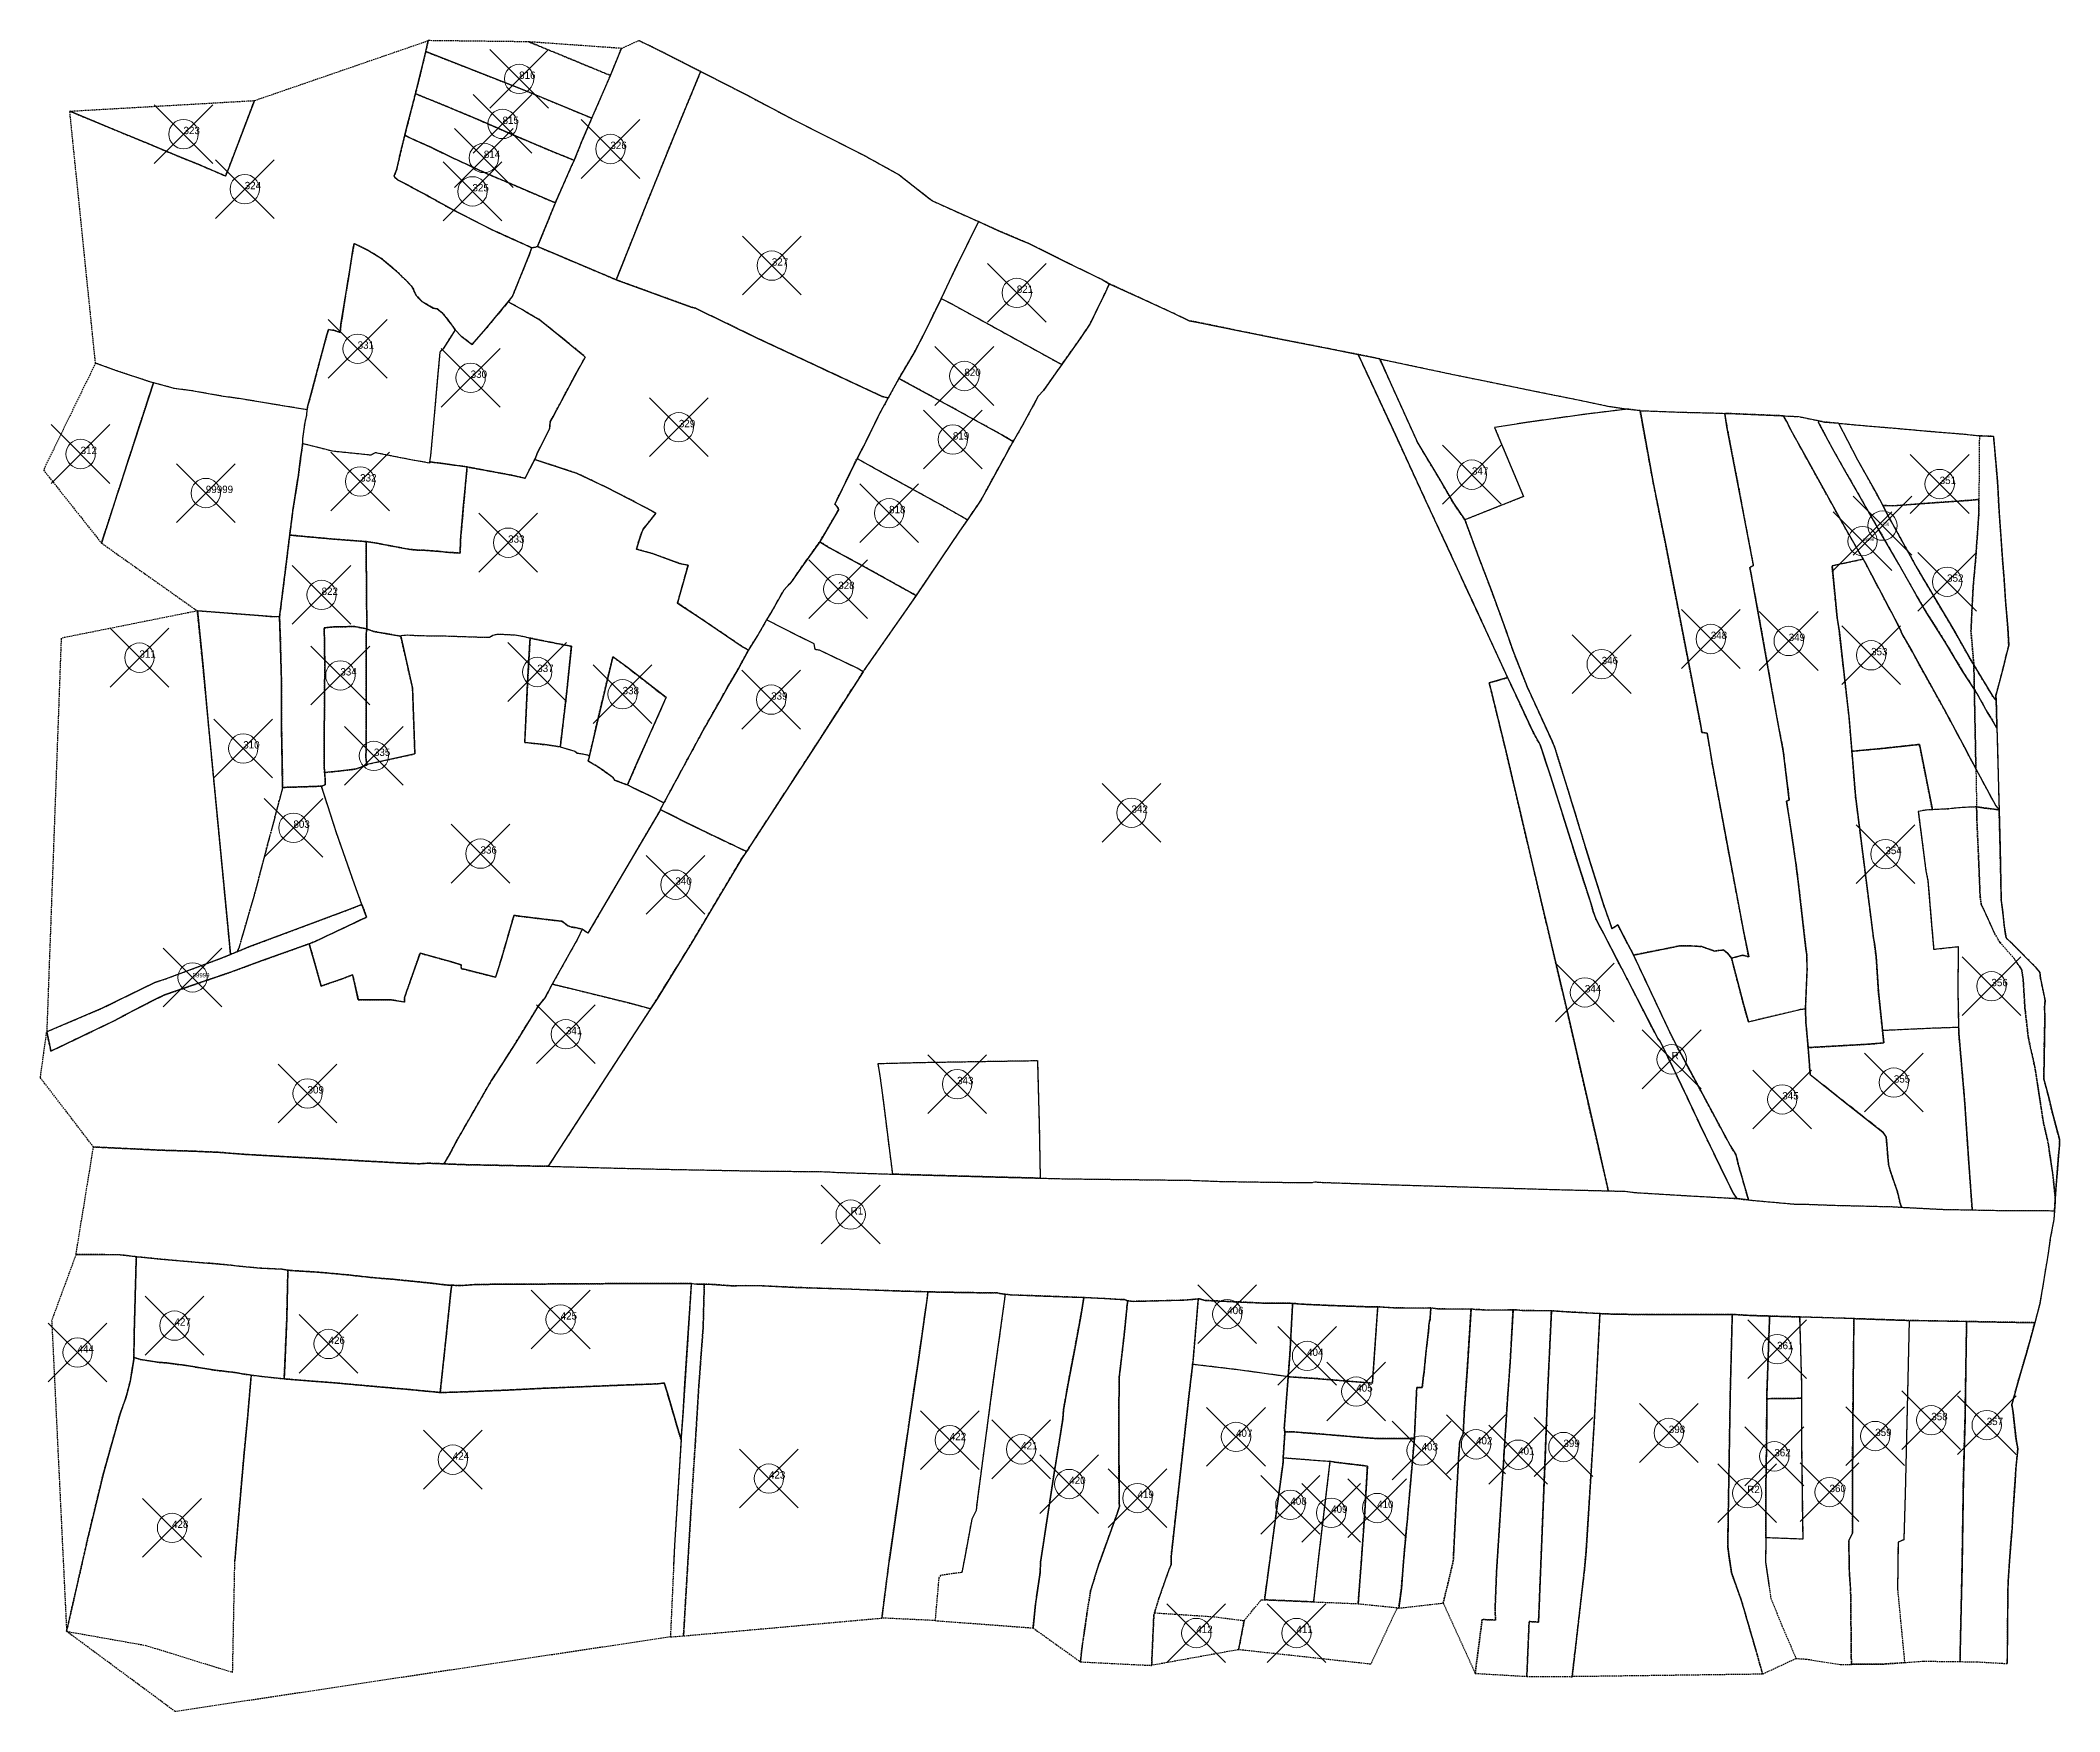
# Model space of a CAD drawing. Header units: millimetres. Extents: x -5 to 3014, y -2191 to 0.
# Drawn here: x 0 to 687, y -2191 to -1623 of the extents above; entities that cross this region are included whole.
import ezdxf

# ---------------------------------------------------------------- set-up
doc = ezdxf.new("R2010")
doc.units = ezdxf.units.MM
doc.header["$PDMODE"] = 35
doc.header["$PDSIZE"] = 10
for name, pattern in [('04b018', [5.49, 4.32, -0.54, 0.09, -0.54]), ('DASHED', [0.75, 0.5, -0.25]), ('DASHED2', [9.525, 6.35, -3.175])]:
    doc.linetypes.add(name, pattern=pattern)
for name, color, linetype, lineweight in [('Poly_Survey_Bndry', 250, 'Continuous', 30), ('Poly_Village_Bndry', 250, 'Continuous', 30), ('Text_Survey_No', 250, 'Continuous', 0)]:
    doc.layers.add(name, color=color, linetype=linetype, lineweight=lineweight)
doc.styles.get("Standard").update_dxf_attribs({"font": 'SakalBharati.ttf'})

msp = doc.modelspace()

# ---------------------------------------------------------------- texts
at = {"layer": 'Text_Survey_No'}
for s, height, p in [('816', 2.5, (162.99, -1635.65)), ('815', 2.5, (157.34, -1650.99)), ('323', 2.5, (48.73, -1654.46)), ('814', 2.5, (150.98, -1662.57)), ('326', 2.5, (194.06, -1659.51)), ('324', 2.5, (69.57, -1673.2)), ('325', 2.5, (147.11, -1673.94)), ('327', 2.5, (249.02, -1699.21)), ('821', 2.5, (332.42, -1708.49)), ('331', 2.5, (108.01, -1727.51)), ('330', 2.5, (146.48, -1737.42)), ('820', 2.5, (314.56, -1736.79)), ('329', 2.5, (217.37, -1754.22)), ('819', 2.5, (310.65, -1758.41)), ('312', 2.5, (13.7, -1763.34)), ('332', 2.5, (108.85, -1772.7)), ('347', 2.5, (487.37, -1770.37)), ('351', 2.5, (646.62, -1773.56)), ('818', 2.5, (288.94, -1783.5)), ('350', 1, (627.14, -1787.72)), ('333', 2.5, (159.25, -1793.53)), ('328', 2.5, (271.63, -1809.32)), ('352', 2.5, (649.14, -1806.82)), ('822', 2.5, (95.73, -1811.31)), ('348', 2.5, (568.68, -1826.31)), ('349', 2.5, (595.22, -1826.98)), ('311', 2.5, (33.71, -1832.67)), ('337', 2.5, (169.16, -1837.55)), ('346', 2.5, (531.55, -1834.88)), ('353', 2.5, (623.27, -1831.85)), ('334', 2.5, (102.13, -1838.72)), ('338', 2.5, (198.22, -1845.11)), ('339', 2.5, (248.79, -1846.95)), ('310', 2.5, (69.06, -1863.58)), ('335', 2.5, (113.55, -1866.11)), ('342', 2.5, (371.48, -1885.45)), ('803', 2.5, (86.15, -1890.59)), ('336', 2.5, (149.84, -1899.37)), ('354', 2.5, (628.14, -1899.55)), ('340', 2.5, (216.2, -1909.95)), ('344', 2.5, (525.83, -1946.62)), ('356', 2.5, (664.23, -1944.5)), ('341', 2.5, (178.9, -1960.85)), ('R', 2.5, (555.38, -1969.39)), ('309', 2.5, (90.96, -1981.01)), ('343', 2.5, (312.1, -1977.85)), ('355', 2.5, (631.01, -1977.31)), ('345', 2.5, (593.03, -1983.04)), ('R1', 2.5, (275.87, -2022.22)), ('425', 2.5, (177.12, -2057.97)), ('406', 2.5, (404.06, -2056.12)), ('427', 2.5, (45.65, -2060.04)), ('444', 2.5, (12.66, -2069.19)), ('426', 2.5, (98.11, -2066.27)), ('404', 2.5, (431.24, -2070.35)), ('361', 2.5, (591.27, -2068.05)), ('405', 2.5, (448, -2082.49)), ('358', 2.5, (643.76, -2092.23)), ('422', 2.5, (309.62, -2099.03)), ('407', 2.5, (407.05, -2097.9)), ('398', 2.5, (554.39, -2096.59)), ('359', 2.5, (624.68, -2097.62)), ('357', 2.5, (662.63, -2093.89)), ('424', 2.5, (140.42, -2105.66)), ('421', 2.5, (333.89, -2102.14)), ('403', 2.5, (470.25, -2102.53)), ('402', 2.5, (488.77, -2100.44)), ('401', 2.5, (503.11, -2103.97)), ('399', 2.5, (518.51, -2101.36)), ('362', 2.5, (590.32, -2104.52)), ('423', 2.5, (248.04, -2112.09)), ('420', 2.5, (350.27, -2113.96)), ('419', 2.5, (373.49, -2118.73)), ('360', 2.5, (609.13, -2116.7)), ('408', 2.5, (425.56, -2121.04)), ('409', 2.5, (439.44, -2123.76)), ('410', 2.5, (455.09, -2122.13)), ('428', 2.5, (44.82, -2128.89)), ('412', 2.5, (393.53, -2164.68)), ('411', 2.5, (427.62, -2164.68))]:
    msp.add_text(s, height=height, dxfattribs=at).set_placement(p)
at = {"layer": 'Text_Survey_No', "linetype": 'DASHED2'}
for s, height, p in [('99999', 2.5, (56.31, -1776.63)), ('99999', 1, (620.38, -1792.99)), ('99999', 1.5, (51.82, -1941.5)), ('R2', 2.5, (581.09, -2117.06))]:
    msp.add_text(s, height=height, dxfattribs=at).set_placement(p)

# ---------------------------------------------------------------- linework, layer by layer
at = {"layer": 'Poly_Survey_Bndry', "linetype": 'DASHED'}
for points in [[(72.86, -1643.03), (132.05, -1622.63), (131.19, -1626.36), (130.32, -1630.09), (128.75, -1636.54), (127.68, -1640.71), (127.21, -1642.53), (124.7, -1652.37), (124.08, -1654.85), (122.78, -1659.97), (121.32, -1666.43), (120.5, -1668.7), (120.62, -1669.17), (121.62, -1669.96), (131.98, -1675.52), (140.07, -1680.04), (153.73, -1686.98), (167.29, -1693.15), (166.33, -1695.87), (160.71, -1709.7), (159.24, -1711.54), (157.1, -1714.17), (151.68, -1720.72), (146.95, -1726.01), (143.2, -1723.24), (141.26, -1721.09), (139.06, -1718.08), (136.72, -1715.15), (135.06, -1713.94), (133.72, -1713.66), (130.91, -1711.98), (129.91, -1711.46), (127.94, -1709.34), (127.31, -1708.18), (127.01, -1707.23), (126.22, -1706.06), (124.37, -1704.13), (120.5, -1700.41), (116.15, -1696.78), (111.68, -1694.08), (108.2, -1692.32), (106.83, -1691.67), (106.4, -1693.97), (105.22, -1701.42), (103.86, -1709.66), (102.34, -1719.27), (102.05, -1721.93), (99.9, -1721.23), (98.11, -1721.01), (97.56, -1722.77), (96.06, -1728.28), (94.52, -1733.93), (93.13, -1739.33), (92.12, -1743.15), (90.92, -1747.42), (90.84, -1748.27), (84.48, -1747.26), (68.28, -1744.57), (62.28, -1743.72), (51.47, -1741.8), (45.42, -1741.04), (45.18, -1740.89), (38.46, -1739.1), (37.56, -1738.86), (25.87, -1734.98), (18.76, -1732.42), (10.01, -1646.64), (11.96, -1647.48), (25.2, -1652.97), (36.54, -1657.62), (46.32, -1661.76), (54.19, -1664.91), (63, -1668.71), (63.95, -1666.49)], [(187.74, -1649.04), (184.54, -1656.4), (181.75, -1663.39), (172.63, -1659.67), (161.19, -1654.85), (149.31, -1649.64), (136.94, -1644.43), (127.68, -1640.71), (128.75, -1636.54), (130.32, -1630.09), (131.19, -1626.36), (163.62, -1639.05), (179.79, -1645.72)], [(131.19, -1626.36), (163.62, -1639.05), (179.79, -1645.72), (187.74, -1649.04), (190.17, -1643.61), (194.06, -1634.48), (166.31, -1623.04), (132.05, -1622.63)], [(194.06, -1634.48), (197.79, -1625.28), (166.31, -1623.04)], [(197.79, -1625.28), (203.7, -1622.55), (211.14, -1626.21), (224.79, -1633.17), (215.54, -1655.52), (206.05, -1678.96), (196.03, -1704.03), (176.49, -1695.78), (169.24, -1692.73), (170.53, -1689.61), (175.33, -1677.79), (180.72, -1665.53), (181.75, -1663.39), (184.54, -1656.4), (187.74, -1649.04), (190.17, -1643.61), (194.06, -1634.48)], [(196.03, -1704.03), (206.05, -1678.96), (215.54, -1655.52), (224.79, -1633.17), (241.26, -1641.56), (256.75, -1649.72), (268.44, -1655.59), (279.88, -1661.39), (291.18, -1667.59), (292.42, -1668.35), (302.49, -1676.23), (303.74, -1677.17), (317.07, -1683.2), (319.35, -1684.23), (311.24, -1700.71), (306.73, -1710.39), (300.94, -1722.31), (297.8, -1728.23), (292.28, -1737.61), (289.2, -1743.23), (288.65, -1744.24), (286.54, -1743.73), (270.57, -1736.29), (244.03, -1723.86), (223.07, -1713.74), (221.58, -1713.32)], [(181.75, -1663.39), (180.72, -1665.53), (175.33, -1677.79), (172.65, -1676.73), (163.69, -1672.86), (152.34, -1668.04), (146.22, -1665.24), (140.26, -1662.51), (133.11, -1659.01), (125.47, -1655.56), (124.08, -1654.85), (124.7, -1652.37), (127.21, -1642.53), (127.68, -1640.71), (136.94, -1644.43), (149.31, -1649.64), (161.19, -1654.85), (172.63, -1659.67)], [(10.01, -1646.64), (72.86, -1643.03), (63.95, -1666.49), (63, -1668.71), (54.19, -1664.91), (46.32, -1661.76), (36.54, -1657.62), (25.2, -1652.97), (11.96, -1647.48)], [(175.33, -1677.79), (170.53, -1689.61), (169.24, -1692.73), (167.29, -1693.15), (153.73, -1686.98), (140.07, -1680.04), (131.98, -1675.52), (121.62, -1669.96), (120.62, -1669.17), (120.5, -1668.7), (121.32, -1666.43), (122.78, -1659.97), (124.08, -1654.85), (125.47, -1655.56), (133.11, -1659.01), (140.26, -1662.51), (146.22, -1665.24), (152.34, -1668.04), (163.69, -1672.86), (172.65, -1676.73)], [(306.73, -1710.39), (310.61, -1712.45), (322.82, -1719.14), (347.7, -1732.9), (349.39, -1730.55), (354.02, -1724.02), (357.31, -1719.19), (362.62, -1708.22), (363.91, -1705.38), (361.43, -1703.99), (349.25, -1698.02), (336.57, -1691.69), (333.46, -1690.4), (325.96, -1687.21), (319.35, -1684.23), (311.24, -1700.71)], [(89.3, -1759.82), (89.39, -1758.01), (90.1, -1752.56), (90.66, -1750.16), (90.84, -1748.27), (90.92, -1747.42), (92.12, -1743.15), (93.13, -1739.33), (94.52, -1733.93), (96.06, -1728.28), (97.56, -1722.77), (98.11, -1721.01), (99.9, -1721.23), (102.05, -1721.93), (102.34, -1719.27), (103.86, -1709.66), (105.22, -1701.42), (106.4, -1693.97), (106.83, -1691.67), (108.2, -1692.32), (111.68, -1694.08), (116.15, -1696.78), (120.5, -1700.41), (124.37, -1704.13), (126.22, -1706.06), (127.01, -1707.23), (127.31, -1708.18), (127.94, -1709.34), (129.91, -1711.46), (130.91, -1711.98), (133.72, -1713.66), (135.06, -1713.94), (136.72, -1715.15), (139.06, -1718.08), (141.26, -1721.09), (139.46, -1723.74), (137.14, -1727.49), (136, -1728.64), (135.25, -1737.22), (134.07, -1750.27), (132.83, -1763.91), (132.48, -1766), (132.46, -1766.42), (126.16, -1765.31), (113.95, -1762.91), (112.48, -1763.74), (110.45, -1763.53), (99.42, -1762.41), (95.44, -1761.37)], [(168.28, -1765.18), (169.27, -1762.85), (173.35, -1754.81), (173.55, -1752.26), (174.82, -1750.08), (182.71, -1735.25), (185.52, -1730.38), (184.68, -1729.57), (176.56, -1722.93), (170.09, -1717.7), (165.72, -1715.2), (164.47, -1714.39), (159.24, -1711.54), (160.71, -1709.7), (166.33, -1695.87), (167.29, -1693.15), (169.24, -1692.73), (176.49, -1695.78), (196.03, -1704.03), (221.58, -1713.32), (223.07, -1713.74), (244.03, -1723.86), (270.57, -1736.29), (286.54, -1743.73), (288.65, -1744.24), (285.61, -1749.79), (280.75, -1759.64), (278.02, -1764.86), (270.44, -1780.44), (271.66, -1781.74), (271.67, -1782.39), (268.69, -1787.55), (265.33, -1793.19), (259.22, -1801.77), (255.51, -1807.13), (253.08, -1809.67), (249.04, -1816.85), (247.26, -1819.84), (244.32, -1824.79), (241.28, -1829.61), (241.03, -1830.07), (239.28, -1829.13), (224.69, -1819.23), (216.93, -1814.08), (217.49, -1812), (220.5, -1801.23), (217.62, -1800.57), (208.36, -1797.23), (202.99, -1795.73), (203.7, -1793.01), (204.76, -1789.91), (205.22, -1788.89), (209.55, -1783.52), (208.19, -1782.71), (200.36, -1778.58), (196.39, -1776.52), (192.66, -1774.64), (182.52, -1769.85), (180.42, -1769.17)], [(159.24, -1711.54), (157.1, -1714.17), (151.68, -1720.72), (146.95, -1726.01), (143.2, -1723.24), (141.26, -1721.09), (139.46, -1723.74), (137.14, -1727.49), (136, -1728.64), (135.25, -1737.22), (134.07, -1750.27), (132.83, -1763.91), (132.48, -1766), (138.55, -1766.76), (145.28, -1767.74), (147.75, -1768.2), (160.4, -1770.55), (164.99, -1771.56), (168.28, -1765.18), (169.27, -1762.85), (173.35, -1754.81), (173.55, -1752.26), (174.82, -1750.08), (182.71, -1735.25), (185.52, -1730.38), (184.68, -1729.57), (176.56, -1722.93), (170.09, -1717.7), (165.72, -1715.2), (164.47, -1714.39)], [(499.52, -1839.47), (490.67, -1820.19), (485.95, -1810.09), (480.91, -1799.1), (471.62, -1779.12), (461.32, -1756.79), (448.63, -1729.44), (448.02, -1729.32), (438.53, -1727.46), (422.75, -1724.36), (408.74, -1721.55), (394.21, -1718.53), (391.05, -1717.99), (385.98, -1715.55), (374.84, -1710.41), (364.15, -1705.51), (363.91, -1705.38), (362.62, -1708.22), (357.31, -1719.19), (354.02, -1724.02), (349.39, -1730.55), (347.7, -1732.9), (345.67, -1735.72), (341.46, -1741.72), (339.74, -1743.69), (334.21, -1753.8), (331.18, -1759.04), (330.96, -1759.41), (322.17, -1775.44), (320.22, -1779.09), (315.61, -1785.75), (312.93, -1789.62), (306.54, -1799.04), (298.12, -1811.47), (295.54, -1815.28), (280.51, -1836.8), (280.1, -1837.45), (279.09, -1839.05), (264.25, -1862.06), (241.66, -1896.77), (240.43, -1898.66), (240.19, -1899.02), (238.77, -1901.05), (231.59, -1913.13), (221.77, -1929.67), (209.94, -1948.75), (207.73, -1952.15), (193.92, -1973.43), (172.88, -2005.79), (196.25, -2006.42), (214.84, -2006.84), (242.19, -2007.37), (268.9, -2007.65), (269.88, -2007.83), (283.25, -2008.25), (290.19, -2008.46), (288.84, -1997.77), (287.11, -1984.11), (285.93, -1974.95), (285.18, -1970.82), (298.49, -1970.47), (313.6, -1970.21), (335.01, -1969.86), (339.43, -1969.81), (340.06, -1991.69), (340.38, -2009.83), (349.49, -2010.06), (391.78, -2010.56), (402.04, -2010.95), (427.89, -2011.33), (432.57, -2011.37), (433.98, -2011.11), (436.43, -2011.27), (461.4, -2012.12), (515.84, -2013.71), (533.4, -2014.14), (533.81, -2014.15), (530.3, -1998.85), (520.1, -1954.38), (508.81, -1906.47), (501.51, -1875.44), (499.05, -1864.87), (493.27, -1841.26)], [(292.28, -1737.61), (297.8, -1728.23), (300.94, -1722.31), (306.73, -1710.39), (310.61, -1712.45), (322.82, -1719.14), (347.7, -1732.9), (345.67, -1735.72), (341.46, -1741.72), (339.74, -1743.69), (334.21, -1753.8), (331.18, -1759.04), (327.52, -1756.92), (310.7, -1747.67)], [(542.37, -1933.89), (537.01, -1923.65), (535, -1924.9), (534.59, -1923.46), (532.17, -1916.74), (527.08, -1900.6), (524.16, -1891.07), (520.08, -1877.64), (515.53, -1863.15), (514.66, -1861.11), (506.17, -1842.55), (501.39, -1830.43), (498.74, -1822.71), (493.92, -1809.59), (489.4, -1797.73), (484.99, -1785.76), (481.08, -1780.12), (476.38, -1771.9), (468.98, -1759.67), (460.04, -1739.88), (455.97, -1730.98), (453.27, -1730.37), (448.63, -1729.44), (461.32, -1756.79), (471.62, -1779.12), (480.91, -1799.1), (485.95, -1810.09), (490.67, -1820.19), (499.52, -1839.47), (503.54, -1848.04), (508.06, -1857.74), (509.54, -1860.51), (510.58, -1862.32), (514.1, -1872.97), (518.2, -1885.88), (523.49, -1902.87), (527.96, -1916.57), (528.67, -1919.1), (529.57, -1921.6), (534.91, -1931.82), (550.62, -1962.26), (551.49, -1963.39), (552.89, -1966.28), (558.71, -1978.25), (564.96, -1991.54), (571.95, -2006.09), (576.34, -2014.97), (577.51, -2016.79), (581.52, -2017.27), (578.07, -2005.19), (577.27, -2001.83), (575.28, -1998.69), (568.44, -1986.01), (561.63, -1973.36), (557, -1964.71), (554.77, -1960.19), (553.89, -1958.32), (546.82, -1943.36)], [(484.99, -1785.76), (481.08, -1780.12), (476.38, -1771.9), (468.98, -1759.67), (460.04, -1739.88), (455.97, -1730.98), (456.53, -1731.1), (466.5, -1733.16), (481.59, -1736.38), (492.9, -1738.69), (509.77, -1742.12), (523.53, -1744.9), (534.26, -1747.15), (539.82, -1747.98), (540.38, -1748.05), (526.51, -1749.74), (506.94, -1752.46), (495.09, -1754.33), (504.93, -1777.84), (491.21, -1783.26)], [(38.46, -1739.1), (37.56, -1738.86), (25.87, -1734.98), (18.76, -1732.42), (1.05, -1768.78), (20.8, -1793.67), (26.07, -1777.37), (32.13, -1758.67)], [(20.8, -1793.67), (53.45, -1816.77), (55.1, -1816.78), (66.87, -1817.7), (78.66, -1818.65), (81.42, -1818.72), (81.74, -1816.32), (83.76, -1800.11), (84.88, -1790.93), (86.05, -1781.87), (87.86, -1770.56), (88.6, -1764.82), (89.3, -1759.82), (89.39, -1758.01), (90.1, -1752.56), (90.66, -1750.16), (90.84, -1748.27), (84.48, -1747.26), (68.28, -1744.57), (62.28, -1743.72), (51.47, -1741.8), (45.42, -1741.04), (45.18, -1740.89), (38.46, -1739.1), (32.13, -1758.67), (26.07, -1777.37)], [(292.28, -1737.61), (289.2, -1743.23), (288.65, -1744.24), (285.61, -1749.79), (280.75, -1759.64), (278.02, -1764.86), (286.39, -1769.47), (307.95, -1781.33), (315.06, -1785.37), (315.61, -1785.75), (320.22, -1779.09), (322.17, -1775.44), (330.96, -1759.41), (331.18, -1759.04), (327.52, -1756.92), (310.7, -1747.67)], [(575.73, -1934.93), (579.63, -1933.97), (581.6, -1934.51), (579.87, -1925.81), (574.62, -1897.98), (569.19, -1868.57), (567.47, -1858.36), (565.67, -1858.08), (565.16, -1855.26), (560.5, -1831.27), (553.35, -1794.36), (549.07, -1773), (544.61, -1748.58), (540.38, -1748.05), (526.51, -1749.74), (506.94, -1752.46), (495.09, -1754.33), (504.93, -1777.84), (491.21, -1783.26), (484.99, -1785.76), (489.4, -1797.73), (493.92, -1809.59), (498.74, -1822.71), (501.39, -1830.43), (506.17, -1842.55), (514.66, -1861.11), (515.53, -1863.15), (520.08, -1877.64), (524.16, -1891.07), (527.08, -1900.6), (532.17, -1916.74), (534.59, -1923.46), (535, -1924.9), (537.01, -1923.65), (542.37, -1933.89), (554.2, -1931.56), (558.05, -1930.76), (561.85, -1930.76), (565.62, -1931.01), (569.99, -1932.52), (573.03, -1932.14), (574.35, -1933.25)], [(600.91, -1952.25), (599.15, -1952.48), (581.48, -1956.67), (579.78, -1950.61), (575.73, -1934.93), (579.63, -1933.97), (581.6, -1934.51), (579.87, -1925.81), (574.62, -1897.98), (569.19, -1868.57), (567.47, -1858.36), (565.67, -1858.08), (565.16, -1855.26), (560.5, -1831.27), (553.35, -1794.36), (549.07, -1773), (544.61, -1748.58), (559.27, -1749.12), (571.3, -1749.41), (573.43, -1749.5), (574.18, -1754.12), (577.38, -1770.58), (580.12, -1785.24), (583.18, -1801.26), (581.97, -1801.95), (582.43, -1804.2), (586.23, -1825.02), (589.13, -1841.61), (591.7, -1855.91), (593.27, -1863.72), (593.54, -1865.95), (595.42, -1881.16), (594.52, -1881.49), (595.46, -1887.8), (597.79, -1903.3), (597.92, -1904.57), (598.44, -1908.74), (601.07, -1931.62), (601.44, -1933.81), (601.45, -1938.94)], [(627.15, -1959.62), (625.75, -1946.36), (624.98, -1934.4), (624.38, -1929.98), (624.12, -1928.29), (617.97, -1879.86), (616.73, -1864.53), (615.84, -1853.65), (613.76, -1835.42), (612.46, -1824.1), (611.72, -1819.25), (609.97, -1801.39), (620.61, -1799.11), (620.26, -1798.57), (614.69, -1788.97), (606.91, -1774.95), (600, -1762.5), (595.87, -1755.01), (594.8, -1752.84), (593.37, -1750.34), (592.82, -1750.31), (574.47, -1749.54), (573.43, -1749.5), (574.18, -1754.12), (577.38, -1770.58), (580.12, -1785.24), (583.18, -1801.26), (581.97, -1801.95), (582.43, -1804.2), (586.23, -1825.02), (589.13, -1841.61), (591.7, -1855.91), (593.27, -1863.72), (593.54, -1865.95), (595.42, -1881.16), (594.52, -1881.49), (595.46, -1887.8), (597.79, -1903.3), (597.92, -1904.57), (598.44, -1908.74), (601.07, -1931.62), (601.44, -1933.81), (601.45, -1938.94), (600.91, -1952.25), (601.09, -1957.16), (601.83, -1965.41), (622.53, -1964.23), (627.59, -1963.8)], [(605.76, -1753.29), (610.09, -1761.49), (614.32, -1768.92), (619.55, -1778.02), (625.61, -1788.6), (632.69, -1800.89), (638.56, -1811.26), (642.28, -1817.47), (648.35, -1827.11), (654.43, -1837.22), (658.42, -1843.45), (658.95, -1870.47), (657.27, -1867.34), (655.31, -1863.62), (648.39, -1850.67), (640.29, -1836.18), (637.1, -1830.33), (634.07, -1825.08), (632.52, -1821.65), (626.9, -1811.04), (621.83, -1801.4), (620.61, -1799.11), (620.26, -1798.57), (614.69, -1788.97), (606.91, -1774.95), (600, -1762.5), (595.87, -1755.01), (594.8, -1752.84), (593.37, -1750.34), (598.64, -1750.6), (604.74, -1751.87), (605.52, -1752.04), (605.4, -1752.57)], [(658.26, -1835.2), (657.33, -1833.67), (651.95, -1824.18), (639, -1802.31), (629.47, -1785.1), (627.23, -1780.84), (625, -1776.58), (618.69, -1765.28), (615.27, -1758.71), (612.19, -1752.88), (607.38, -1752.46), (605.52, -1752.04), (605.4, -1752.57), (605.76, -1753.29), (610.09, -1761.49), (614.32, -1768.92), (619.55, -1778.02), (625.61, -1788.6), (632.69, -1800.89), (638.56, -1811.26), (642.28, -1817.47), (648.35, -1827.11), (654.43, -1837.22), (658.42, -1843.45)], [(659.96, -1778.81), (656.48, -1779.13), (643.13, -1780.04), (630.66, -1781.02), (627.23, -1780.84), (625, -1776.58), (618.69, -1765.28), (615.27, -1758.71), (612.19, -1752.88), (615.29, -1753.15), (620.57, -1753.64), (631.77, -1754.59), (643.59, -1755.63), (654.99, -1756.56), (660.13, -1757.11)], [(132.48, -1766), (132.46, -1766.42), (126.16, -1765.31), (113.95, -1762.91), (112.48, -1763.74), (110.45, -1763.53), (99.42, -1762.41), (95.44, -1761.37), (89.3, -1759.82), (88.6, -1764.82), (87.86, -1770.56), (86.05, -1781.87), (84.88, -1790.93), (99, -1792.24), (110.89, -1793.15), (114.7, -1793.74), (125.32, -1795.73), (127.46, -1795.99), (130.72, -1796.12), (135.09, -1796.42), (138.51, -1796.78), (142.92, -1797.06), (143.04, -1792.62), (144.1, -1780.68), (144.92, -1771.55), (145.28, -1767.74), (138.55, -1766.76)], [(664.99, -1757.35), (661, -1757.2), (660.13, -1757.11), (659.96, -1778.81), (659.91, -1784.2), (658.9, -1798.77), (658.09, -1807.64), (657.71, -1814.38), (657.27, -1823.52), (658.26, -1835.2), (664.75, -1845.92), (665.8, -1847.29), (665.74, -1845.5), (666.92, -1841.28), (668.34, -1835.69), (669.31, -1831.85), (670.12, -1828.43), (669.82, -1822.56), (669.07, -1813.6), (668.58, -1806.26), (668.02, -1799.25), (667.59, -1792.84), (666.89, -1783.24), (666.31, -1772.71)], [(168.28, -1765.18), (164.99, -1771.56), (160.4, -1770.55), (147.75, -1768.2), (145.28, -1767.74), (144.92, -1771.55), (144.1, -1780.68), (143.04, -1792.62), (142.92, -1797.06), (138.51, -1796.78), (135.09, -1796.42), (130.72, -1796.12), (127.46, -1795.99), (125.32, -1795.73), (114.7, -1793.74), (110.89, -1793.15), (111.04, -1813.12), (111.18, -1822.9), (113.46, -1823.73), (122.66, -1825.35), (122.94, -1825.09), (125.12, -1824.93), (128.54, -1825.14), (137.55, -1825.26), (151.74, -1825.73), (152.95, -1825.7), (154.06, -1824.98), (155.71, -1824.61), (161.59, -1824.91), (164.7, -1825.45), (166.8, -1825.97), (168.43, -1826.37), (174.4, -1827.55), (180.77, -1828.8), (179.14, -1844.83), (177.55, -1858.38), (177, -1862.99), (180.46, -1864.06), (181.99, -1864.53), (182.8, -1865.14), (185.18, -1865.5), (186.98, -1865.91), (189.86, -1853.33), (194.88, -1832.35), (199.84, -1836), (213, -1846.25), (209.89, -1853.39), (206.24, -1861.51), (203.56, -1867.59), (199.9, -1875.97), (201.41, -1876.76), (207.59, -1879.75), (212.28, -1882.12), (225.53, -1857.59), (231.39, -1847.21), (234.7, -1841.31), (237.8, -1836.08), (241.03, -1830.07), (239.28, -1829.13), (224.69, -1819.23), (216.93, -1814.08), (217.49, -1812), (220.5, -1801.23), (217.62, -1800.57), (208.36, -1797.23), (202.99, -1795.73), (203.7, -1793.01), (204.76, -1789.91), (205.22, -1788.89), (209.55, -1783.52), (208.19, -1782.71), (200.36, -1778.58), (196.39, -1776.52), (192.66, -1774.64), (182.52, -1769.85), (180.42, -1769.17)], [(265.33, -1793.19), (268.69, -1787.55), (271.67, -1782.39), (271.66, -1781.74), (270.44, -1780.44), (278.02, -1764.86), (286.39, -1769.47), (307.95, -1781.33), (315.06, -1785.37), (315.61, -1785.75), (312.93, -1789.62), (306.54, -1799.04), (298.12, -1811.47), (281.13, -1802.05), (268.68, -1795.27)], [(659.96, -1778.81), (656.48, -1779.13), (643.13, -1780.04), (630.66, -1781.02), (627.23, -1780.84), (629.47, -1785.1), (639, -1802.31), (651.95, -1824.18), (657.33, -1833.67), (658.26, -1835.2), (657.27, -1823.52), (657.71, -1814.38), (658.09, -1807.64), (658.9, -1798.77), (659.91, -1784.2)], [(96.78, -1871.76), (96.56, -1869.5), (96.67, -1854.36), (96.82, -1835.25), (96.63, -1822.53), (99.75, -1822.19), (106.91, -1822.07), (111.18, -1822.9), (111.04, -1813.12), (110.89, -1793.15), (99, -1792.24), (84.88, -1790.93), (83.76, -1800.11), (81.74, -1816.32), (81.42, -1818.72), (81.69, -1825.39), (82.06, -1840.55), (82.13, -1856.79), (82.35, -1868.99), (82.47, -1876.85), (82.78, -1876.84), (92.77, -1876.52), (95.7, -1876.4), (97.01, -1875.96), (97, -1874.21), (96.88, -1872.84)], [(247.26, -1819.84), (249.04, -1816.85), (253.08, -1809.67), (255.51, -1807.13), (259.22, -1801.77), (265.33, -1793.19), (268.68, -1795.27), (281.13, -1802.05), (298.12, -1811.47), (295.54, -1815.28), (280.51, -1836.8), (280.1, -1837.45), (278.08, -1836.24), (265.28, -1830.16), (263.83, -1829.91), (263.46, -1827.9), (258.13, -1825.34)], [(616.73, -1864.53), (615.84, -1853.65), (613.76, -1835.42), (612.46, -1824.1), (611.72, -1819.25), (609.97, -1801.39), (620.61, -1799.11), (621.83, -1801.4), (626.9, -1811.04), (632.52, -1821.65), (634.07, -1825.08), (637.1, -1830.33), (640.29, -1836.18), (648.39, -1850.67), (655.31, -1863.62), (657.27, -1867.34), (658.95, -1870.47), (659.19, -1883.47), (654.26, -1883.68), (648.51, -1884.21), (644.13, -1884.43), (639.72, -1862.19), (627.16, -1863.55)], [(64.74, -1933.69), (62.14, -1906.58), (57.29, -1855.93), (55.25, -1834.63), (53.45, -1816.77), (7.08, -1826.05), (2.16, -1960), (21.02, -1952.01), (38.93, -1943.26), (42.82, -1941.95), (61.7, -1934.94)], [(53.45, -1816.77), (55.1, -1816.78), (66.87, -1817.7), (78.66, -1818.65), (81.42, -1818.72), (81.69, -1825.39), (82.06, -1840.55), (82.13, -1856.79), (82.35, -1868.99), (82.47, -1876.85), (75.63, -1902.71), (72.65, -1913.98), (67.62, -1931.22), (66.97, -1932.77), (64.74, -1933.69), (62.14, -1906.58), (57.29, -1855.93), (55.25, -1834.63)], [(247.26, -1819.84), (244.32, -1824.79), (241.28, -1829.61), (241.03, -1830.07), (237.8, -1836.08), (234.7, -1841.31), (231.39, -1847.21), (225.53, -1857.59), (212.28, -1882.12), (211.06, -1884.37), (220.75, -1889.25), (234.6, -1895.88), (240.43, -1898.66), (241.66, -1896.77), (264.25, -1862.06), (279.09, -1839.05), (280.1, -1837.45), (278.08, -1836.24), (265.28, -1830.16), (263.83, -1829.91), (263.46, -1827.9), (258.13, -1825.34)], [(96.78, -1871.76), (101.32, -1871.32), (105.08, -1870.9), (107.47, -1870.56), (111.14, -1869.22), (111.12, -1868.99), (120.33, -1866.97), (127.49, -1865.43), (126.93, -1849.53), (126.72, -1843.06), (122.66, -1825.35), (122.94, -1825.09), (125.12, -1824.93), (128.54, -1825.14), (137.55, -1825.26), (151.74, -1825.73), (152.95, -1825.7), (154.06, -1824.98), (155.71, -1824.61), (161.59, -1824.91), (164.7, -1825.45), (166.8, -1825.97), (166.66, -1827.35), (165.88, -1841.26), (164.89, -1861.5), (171.76, -1862.27), (177, -1862.99), (180.46, -1864.06), (181.99, -1864.53), (182.8, -1865.14), (185.18, -1865.5), (186.98, -1865.91), (186.53, -1867.85), (190.48, -1870.22), (194.86, -1873.37), (195.48, -1874.32), (198.86, -1875.65), (199.9, -1875.97), (201.41, -1876.76), (207.59, -1879.75), (212.28, -1882.12), (211.06, -1884.37), (210.84, -1884.79), (195.91, -1910.27), (186.41, -1926.49), (184.47, -1925.09), (182.1, -1924.55), (180.77, -1924.35), (179.54, -1923.94), (177.57, -1922.4), (174.14, -1922.01), (163.16, -1920.67), (161.23, -1920.38), (156.88, -1935.4), (154.99, -1941.46), (144.26, -1938.73), (143.35, -1938.58), (143.2, -1937.23), (140.78, -1936.45), (129.25, -1933.25), (124.01, -1948.24), (124.01, -1949.89), (119.38, -1949.15), (108.24, -1949.09), (106.6, -1941.77), (106.21, -1940.63), (103.1, -1941.89), (95.85, -1944.37), (95.6, -1944.45), (93.89, -1938.34), (91.56, -1930.05), (93.5, -1929.28), (111.07, -1921), (109.49, -1916.68), (106.95, -1909.79), (100.78, -1892.26), (95.7, -1876.4), (97.01, -1875.96), (97, -1874.21), (96.88, -1872.84)], [(111.12, -1868.99), (110.85, -1866.79), (110.93, -1847.65), (110.93, -1824.34), (111.18, -1822.9), (106.91, -1822.07), (99.75, -1822.19), (96.63, -1822.53), (96.82, -1835.25), (96.67, -1854.36), (96.56, -1869.5), (96.78, -1871.76), (101.32, -1871.32), (105.08, -1870.9), (107.47, -1870.56), (111.14, -1869.22)], [(122.66, -1825.35), (113.46, -1823.73), (111.18, -1822.9), (110.93, -1824.34), (110.93, -1847.65), (110.85, -1866.79), (111.12, -1868.99), (120.33, -1866.97), (127.49, -1865.43), (126.93, -1849.53), (126.72, -1843.06)], [(177, -1862.99), (177.55, -1858.38), (179.14, -1844.83), (180.77, -1828.8), (174.4, -1827.55), (168.43, -1826.37), (166.8, -1825.97), (166.66, -1827.35), (165.88, -1841.26), (164.89, -1861.5), (171.76, -1862.27)], [(186.98, -1865.91), (189.86, -1853.33), (194.88, -1832.35), (199.84, -1836), (213, -1846.25), (209.89, -1853.39), (206.24, -1861.51), (203.56, -1867.59), (199.9, -1875.97), (198.86, -1875.65), (195.48, -1874.32), (194.86, -1873.37), (190.48, -1870.22), (186.53, -1867.85)], [(658.26, -1835.2), (658.42, -1843.45), (659.23, -1844.71), (662.92, -1851.35), (663.94, -1852.89), (666.1, -1856.63), (665.95, -1850.28), (665.8, -1847.29), (664.75, -1845.92)], [(533.81, -2014.15), (538.39, -2014.27), (539.53, -2014.32), (543.03, -2014.74), (559.88, -2015.76), (575.14, -2016.61), (577.51, -2016.79), (576.34, -2014.97), (571.95, -2006.09), (564.96, -1991.54), (558.71, -1978.25), (552.89, -1966.28), (551.49, -1963.39), (550.62, -1962.26), (534.91, -1931.82), (529.57, -1921.6), (528.67, -1919.1), (527.96, -1916.57), (523.49, -1902.87), (518.2, -1885.88), (514.1, -1872.97), (510.58, -1862.32), (509.54, -1860.51), (508.06, -1857.74), (503.54, -1848.04), (499.52, -1839.47), (493.27, -1841.26), (499.05, -1864.87), (501.51, -1875.44), (508.81, -1906.47), (520.1, -1954.38), (530.3, -1998.85)], [(658.95, -1870.47), (658.42, -1843.45), (659.23, -1844.71), (662.92, -1851.35), (663.94, -1852.89), (666.1, -1856.63), (666.26, -1863.4), (666.79, -1881.88), (666.86, -1884.51), (665.73, -1883.08)], [(644.13, -1884.43), (642.16, -1884.53), (639.35, -1885.01), (641.93, -1905.24), (642.63, -1908.66), (643.89, -1923.67), (644.54, -1931.34), (644.57, -1931.93), (652.92, -1931), (652.81, -1946.34), (653.08, -1958.52), (643.36, -1958.86), (627.15, -1959.62), (625.75, -1946.36), (624.98, -1934.4), (624.38, -1929.98), (624.12, -1928.29), (617.97, -1879.86), (616.73, -1864.53), (627.16, -1863.55), (639.72, -1862.19)], [(66.97, -1932.77), (70.99, -1931.12), (86.85, -1925.2), (104.8, -1918.5), (109.49, -1916.68), (106.95, -1909.79), (100.78, -1892.26), (95.7, -1876.4), (92.77, -1876.52), (82.78, -1876.84), (82.47, -1876.85), (75.63, -1902.71), (72.65, -1913.98), (67.62, -1931.22)], [(666.86, -1884.51), (665.73, -1883.08), (658.95, -1870.47), (659.19, -1883.47)], [(657.69, -2020.64), (665.97, -2020.8), (685.68, -2020.91), (685.9, -2017.88), (685.97, -2016.83), (685.31, -2009.96), (683.58, -1998.03), (681.99, -1991.07), (679, -1971.94), (676.82, -1962.22), (675.64, -1951.95), (675.03, -1942.02), (674.57, -1938.92), (671.97, -1935.05), (667.16, -1929.63), (665.3, -1926.49), (660.77, -1916.62), (660.39, -1913.96), (659.84, -1900.34), (659.28, -1887.91), (659.19, -1883.47), (654.26, -1883.68), (648.51, -1884.21), (644.13, -1884.43), (642.16, -1884.53), (639.35, -1885.01), (641.93, -1905.24), (642.63, -1908.66), (643.89, -1923.67), (644.54, -1931.34), (644.57, -1931.93), (652.92, -1931), (652.81, -1946.34), (653.08, -1958.52), (653.13, -1960.55), (655.09, -1983.24), (656.47, -2003.64)], [(659.84, -1900.34), (660.39, -1913.96), (660.77, -1916.62), (665.3, -1926.49), (667.16, -1929.63), (671.97, -1935.05), (674.57, -1938.92), (675.03, -1942.02), (675.64, -1951.95), (676.82, -1962.22), (679, -1971.94), (681.99, -1991.07), (683.58, -1998.03), (685.31, -2009.96), (685.97, -2016.83), (686.31, -2011.95), (686.6, -2008.17), (687.06, -2002.22), (687.45, -1998.44), (687.36, -1996.58), (686.11, -1991.91), (684.9, -1987.28), (683.77, -1982.37), (682.1, -1976.16), (682.11, -1975.18), (682.16, -1968.94), (682.27, -1961.95), (682.43, -1955.67), (682.33, -1951.48), (682.52, -1949.52), (682.02, -1946.77), (680.97, -1941.9), (680.73, -1939.85), (679.16, -1937.91), (671.36, -1930.13), (669.22, -1928.08), (669.02, -1926.81), (668.63, -1923.96), (668.04, -1918.54), (667.59, -1915.33), (667.18, -1897.26), (666.86, -1884.51), (659.19, -1883.47), (659.28, -1887.91)], [(211.06, -1884.37), (210.84, -1884.79), (195.91, -1910.27), (186.41, -1926.49), (184.47, -1925.09), (182.97, -1928.23), (174.27, -1943.83), (180.8, -1945.35), (200.69, -1950.28), (207.73, -1952.15), (209.94, -1948.75), (221.77, -1929.67), (231.59, -1913.13), (238.77, -1901.05), (240.19, -1899.02), (240.43, -1898.66), (234.6, -1895.88), (220.75, -1889.25)], [(3.6, -1966.62), (2.16, -1960), (21.02, -1952.01), (38.93, -1943.26), (42.82, -1941.95), (61.7, -1934.94), (64.74, -1933.69), (66.97, -1932.77), (70.99, -1931.12), (86.85, -1925.2), (104.8, -1918.5), (109.49, -1916.68), (111.07, -1921), (93.5, -1929.28), (91.56, -1930.05), (75.54, -1935.77), (64.86, -1939.69), (56.14, -1942.68), (42.31, -1947.48), (39.2, -1948.93), (33.52, -1951.83), (24.63, -1956.52)], [(91.56, -1930.05), (93.89, -1938.34), (95.6, -1944.45), (95.85, -1944.37), (103.1, -1941.89), (106.21, -1940.63), (106.6, -1941.77), (108.24, -1949.09), (119.38, -1949.15), (124.01, -1949.89), (124.01, -1948.24), (129.25, -1933.25), (140.78, -1936.45), (143.2, -1937.23), (143.35, -1938.58), (144.26, -1938.73), (154.99, -1941.46), (156.88, -1935.4), (161.23, -1920.38), (163.16, -1920.67), (174.14, -1922.01), (177.57, -1922.4), (179.54, -1923.94), (180.77, -1924.35), (182.1, -1924.55), (184.47, -1925.09), (182.97, -1928.23), (174.27, -1943.83), (171.88, -1948.29), (169.49, -1951.25), (161.33, -1964.53), (155.89, -1973.06), (153.48, -1976.7), (142.18, -1996.28), (139.61, -2001.12), (137.41, -2004.96), (132.05, -2004.75), (128.8, -2004.94), (123.25, -2004.7), (105.36, -2003.72), (95.27, -2003.12), (84.3, -2002.57), (69.07, -2001.71), (61.15, -2001.05), (51.53, -2000.63), (41.38, -2000.33), (18.08, -1999.23), (0, -1975.66), (2.16, -1960), (3.6, -1966.62), (24.63, -1956.52), (33.52, -1951.83), (39.2, -1948.93), (42.31, -1947.48), (56.14, -1942.68), (64.86, -1939.69), (75.54, -1935.77)], [(542.37, -1933.89), (546.82, -1943.36), (553.89, -1958.32), (554.77, -1960.19), (557, -1964.71), (561.63, -1973.36), (568.44, -1986.01), (575.28, -1998.69), (577.27, -2001.83), (578.07, -2005.19), (581.52, -2017.27), (597.05, -2018.64), (600.8, -2018.69), (610.44, -2019.06), (630.98, -2019.55), (633.57, -2019.73), (633.08, -2018.1), (632.3, -2014.66), (630.15, -2008.39), (629.21, -2005.3), (628.4, -1995.89), (627.26, -1994.16), (613.35, -1983.16), (602.51, -1974.59), (602.01, -1967.35), (601.83, -1965.41), (601.09, -1957.16), (600.91, -1952.25), (599.15, -1952.48), (581.48, -1956.67), (579.78, -1950.61), (575.73, -1934.93), (574.35, -1933.25), (573.03, -1932.14), (569.99, -1932.52), (565.62, -1931.01), (561.85, -1930.76), (558.05, -1930.76), (554.2, -1931.56)], [(174.27, -1943.83), (180.8, -1945.35), (200.69, -1950.28), (207.73, -1952.15), (193.92, -1973.43), (172.88, -2005.79), (172.61, -2005.78), (166.15, -2005.68), (144.18, -2005.23), (137.41, -2004.96), (139.61, -2001.12), (142.18, -1996.28), (153.48, -1976.7), (155.89, -1973.06), (161.33, -1964.53), (169.49, -1951.25), (171.88, -1948.29)], [(601.83, -1965.41), (602.01, -1967.35), (602.51, -1974.59), (613.35, -1983.16), (627.26, -1994.16), (628.4, -1995.89), (629.21, -2005.3), (630.15, -2008.39), (632.3, -2014.66), (633.08, -2018.1), (633.57, -2019.73), (647.94, -2020.46), (657.69, -2020.64), (656.47, -2003.64), (655.09, -1983.24), (653.13, -1960.55), (653.08, -1958.52), (643.36, -1958.86), (627.15, -1959.62), (627.59, -1963.8), (622.53, -1964.23)], [(340.38, -2009.83), (325.25, -2009.45), (299.04, -2008.74), (290.19, -2008.46), (288.84, -1997.77), (287.11, -1984.11), (285.93, -1974.95), (285.18, -1970.82), (298.49, -1970.47), (313.6, -1970.21), (335.01, -1969.86), (339.43, -1969.81), (340.06, -1991.69)], [(575.54, -2056.2), (565.41, -2056.19), (553.44, -2056.27), (546.78, -2056.29), (535.42, -2056.11), (530.96, -2055.94), (521.32, -2055.42), (514.44, -2055), (504.48, -2054.89), (502.53, -2054.69), (501.36, -2054.69), (499.63, -2054.71), (493.01, -2054.78), (488.49, -2054.49), (487.07, -2054.37), (484.22, -2054.45), (475.66, -2054.34), (473.41, -2054.01), (470.8, -2054.09), (460.65, -2054), (455.29, -2053.63), (455.08, -2053.62), (451.12, -2053.59), (438.57, -2053.14), (429.64, -2052.74), (426.32, -2052.45), (416.57, -2052.37), (396.59, -2051.45), (394.54, -2050.93), (394.21, -2050.95), (392.37, -2051.09), (389.27, -2051.39), (372.11, -2051.78), (370.13, -2051.57), (369.06, -2051.15), (367.6, -2051.14), (362.26, -2050.83), (355.26, -2050.48), (351.25, -2050.32), (341.52, -2049.95), (330.2, -2049.59), (328.45, -2049.35), (328.13, -2049.31), (325.81, -2048.92), (313.64, -2048.75), (302.13, -2048.54), (293.1, -2048.26), (284.15, -2047.97), (276.1, -2047.67), (264.43, -2047.29), (257, -2047.01), (245.75, -2046.5), (240.17, -2046.43), (237, -2046.47), (235.04, -2046.44), (228.56, -2045.98), (226.03, -2045.97), (223.49, -2045.96), (221.62, -2045.73), (221.33, -2045.7), (201.02, -2045.7), (164.76, -2045.91), (149.08, -2046), (142.7, -2046.41), (140.7, -2046.29), (140.09, -2046.28), (138.69, -2046.26), (132.86, -2045.55), (120.04, -2044.24), (113.19, -2043.7), (104.97, -2042.79), (94.67, -2041.84), (85.26, -2041.26), (84.26, -2041.13), (82.16, -2040.85), (74.93, -2040.5), (67.71, -2039.85), (64.96, -2039.51), (58.39, -2038.84), (55.29, -2038.7), (40.9, -2037.43), (34.33, -2036.75), (32.64, -2036.58), (32.32, -2036.55), (27.21, -2035.93), (12.13, -2035.78), (18.08, -1999.23), (41.38, -2000.33), (51.53, -2000.63), (61.15, -2001.05), (69.07, -2001.71), (84.3, -2002.57), (95.27, -2003.12), (105.36, -2003.72), (123.25, -2004.7), (128.8, -2004.94), (132.05, -2004.75), (137.41, -2004.96), (144.18, -2005.23), (166.15, -2005.68), (172.61, -2005.78), (172.88, -2005.79), (196.25, -2006.42), (214.84, -2006.84), (242.19, -2007.37), (268.9, -2007.65), (269.88, -2007.83), (283.25, -2008.25), (290.19, -2008.46), (299.04, -2008.74), (325.25, -2009.45), (340.38, -2009.83), (349.49, -2010.06), (391.78, -2010.56), (402.04, -2010.95), (427.89, -2011.33), (432.57, -2011.37), (433.98, -2011.11), (436.43, -2011.27), (461.4, -2012.12), (515.84, -2013.71), (533.4, -2014.14), (533.81, -2014.15), (538.39, -2014.27), (539.53, -2014.32), (543.03, -2014.74), (559.88, -2015.76), (575.14, -2016.61), (577.51, -2016.79), (581.52, -2017.27), (597.05, -2018.64), (600.8, -2018.69), (610.44, -2019.06), (630.98, -2019.55), (633.57, -2019.73), (647.94, -2020.46), (657.69, -2020.64), (665.97, -2020.8), (685.68, -2020.91), (685.47, -2023.94), (684.29, -2030.24), (683.56, -2035.45), (682.39, -2042.25), (681.53, -2047.77), (680.65, -2053), (678.97, -2059.03), (659.88, -2058.69), (655.78, -2058.62), (636.23, -2058.28), (617.43, -2057.64), (614.09, -2057.53), (598.94, -2057.07), (588.73, -2056.77), (582.37, -2056.59), (576, -2056.2), (576.01, -2056.19)], [(8.92, -2164.09), (16.17, -2132.28), (21.35, -2110.68), (26.84, -2091.15), (27.26, -2089.69), (28.22, -2087.02), (29.1, -2084.56), (30.57, -2079.05), (31.81, -2071.48), (31.82, -2070.83), (31.96, -2061.75), (32.64, -2036.58), (32.32, -2036.55), (27.21, -2035.93), (12.13, -2035.78), (3.84, -2058.24)], [(71.78, -2076.86), (76.33, -2077.44), (82.98, -2078.15), (83.18, -2073.73), (83.88, -2057.62), (84.26, -2041.13), (82.16, -2040.85), (74.93, -2040.5), (67.71, -2039.85), (64.96, -2039.51), (58.39, -2038.84), (55.29, -2038.7), (40.9, -2037.43), (34.33, -2036.75), (32.64, -2036.58), (31.96, -2061.75), (31.82, -2070.83), (34.14, -2071.57), (39.72, -2072.47), (42.9, -2072.73), (49.78, -2073.62), (53.87, -2074.31), (59.4, -2075.2), (66.22, -2076), (69.16, -2076.52)], [(136.12, -2082.82), (135.01, -2082.69), (125.65, -2081.78), (119.07, -2081.21), (111.67, -2080.55), (101.24, -2079.6), (90.19, -2078.73), (82.98, -2078.15), (83.18, -2073.73), (83.88, -2057.62), (84.26, -2041.13), (85.26, -2041.26), (94.67, -2041.84), (104.97, -2042.79), (113.19, -2043.7), (120.04, -2044.24), (132.86, -2045.55), (138.69, -2046.26), (140.09, -2046.28), (139.75, -2048.45), (138.1, -2064.16)], [(218.12, -2098.86), (217.44, -2096.78), (213.45, -2083.06), (212.35, -2079.56), (210.33, -2079.84), (203.02, -2080.11), (200.21, -2080.2), (186.07, -2080.78), (178.09, -2081.08), (171.72, -2081.33), (159.36, -2081.96), (143.49, -2082.6), (136.12, -2082.82), (138.1, -2064.16), (139.75, -2048.45), (140.09, -2046.28), (140.7, -2046.29), (142.7, -2046.41), (149.08, -2046), (164.76, -2045.91), (201.02, -2045.7), (221.33, -2045.7), (221.62, -2045.73), (220.45, -2064.25), (219.46, -2079.7), (218.78, -2089.7)], [(218.12, -2098.86), (216.89, -2118.71), (215.89, -2134.8), (215.59, -2141.52), (214.49, -2166), (218.95, -2165.65), (220.3, -2142.8), (221.62, -2120.72), (222.93, -2100.71), (224.18, -2080.35), (225.63, -2060.87), (226.03, -2045.97), (223.49, -2045.96), (221.62, -2045.73), (220.45, -2064.25), (219.46, -2079.7), (218.78, -2089.7)], [(289.03, -2139.59), (292, -2119.02), (295.65, -2093.74), (298.92, -2071.69), (301.94, -2050.58), (302.13, -2048.54), (293.1, -2048.26), (284.15, -2047.97), (276.1, -2047.67), (264.43, -2047.29), (257, -2047.01), (245.75, -2046.5), (240.17, -2046.43), (237, -2046.47), (235.04, -2046.44), (228.56, -2045.98), (226.03, -2045.97), (225.63, -2060.87), (224.18, -2080.35), (222.93, -2100.71), (221.62, -2120.72), (220.3, -2142.8), (218.95, -2165.65), (286.48, -2159.58)], [(289.03, -2139.59), (292, -2119.02), (295.65, -2093.74), (298.92, -2071.69), (301.94, -2050.58), (302.13, -2048.54), (313.64, -2048.75), (325.81, -2048.92), (328.13, -2049.31), (328.45, -2049.35), (326.9, -2060.8), (323.97, -2081.91), (318.89, -2119.86), (318.56, -2122.96), (317.09, -2125.91), (314.7, -2138.86), (313.67, -2144.12), (311.15, -2144.36), (306.49, -2145.08), (305.88, -2145.83), (304.59, -2160.43), (286.48, -2159.58)], [(313.67, -2144.12), (311.15, -2144.36), (306.49, -2145.08), (305.88, -2145.83), (304.59, -2160.43), (337.95, -2162.95), (338.78, -2154.76), (340.36, -2144.11), (340.52, -2140.41), (344.72, -2112.95), (348.07, -2091.83), (348.33, -2088.55), (349.88, -2079.75), (352.03, -2068.5), (354.18, -2056.83), (355.26, -2050.48), (351.25, -2050.32), (341.52, -2049.95), (330.2, -2049.59), (328.45, -2049.35), (326.9, -2060.8), (323.97, -2081.91), (318.89, -2119.86), (318.56, -2122.96), (317.09, -2125.91), (314.7, -2138.86)], [(360.41, -2141.02), (366.69, -2123.69), (367.41, -2121.51), (367.31, -2120.65), (367.22, -2114.45), (367.16, -2100.41), (367.12, -2087.83), (367.32, -2080.23), (367.32, -2077.4), (368.97, -2063.2), (370.13, -2051.57), (369.06, -2051.15), (367.6, -2051.14), (362.26, -2050.83), (355.26, -2050.48), (354.18, -2056.83), (352.03, -2068.5), (349.88, -2079.75), (348.33, -2088.55), (348.07, -2091.83), (344.72, -2112.95), (340.52, -2140.41), (340.36, -2144.11), (338.78, -2154.76), (337.95, -2162.95), (354.09, -2174.49), (354.69, -2169.08), (356.3, -2158.09), (357.56, -2150.23)], [(360.41, -2141.02), (357.56, -2150.23), (356.3, -2158.09), (354.69, -2169.08), (354.09, -2174.49), (378.32, -2175.69), (379.08, -2158.57), (379.31, -2157.8), (380.77, -2152.94), (384.52, -2142.33), (385.01, -2141.33), (384.96, -2138.62), (388.26, -2108.78), (390.98, -2084.16), (392.29, -2073.22), (392.5, -2071.5), (394.21, -2050.95), (392.37, -2051.09), (389.27, -2051.39), (372.11, -2051.78), (370.13, -2051.57), (368.97, -2063.2), (367.32, -2077.4), (367.32, -2080.23), (367.12, -2087.83), (367.16, -2100.41), (367.22, -2114.45), (367.31, -2120.65), (367.41, -2121.51), (366.69, -2123.69)], [(424.81, -2077.44), (408.45, -2075.17), (392.29, -2073.22), (392.5, -2071.5), (394.21, -2050.95), (394.54, -2050.93), (396.59, -2051.45), (416.57, -2052.37), (426.32, -2052.45), (425.39, -2069.78)], [(467.79, -2098.28), (468.59, -2081.14), (470.47, -2081.06), (470.85, -2077.3), (471.06, -2075.96), (471.77, -2068.85), (472.62, -2061.75), (472.79, -2059.21), (473.11, -2057.91), (473.41, -2054.01), (470.8, -2054.09), (460.65, -2054), (455.29, -2053.63), (454.18, -2069.74), (453.49, -2079.6), (452.05, -2079.52), (433.68, -2077.99), (424.81, -2077.44), (423.49, -2094.8), (423.64, -2096.15), (426.98, -2096.24), (435.47, -2096.9), (451.24, -2098.22), (455.18, -2098.46), (465.6, -2098.46)], [(424.81, -2077.44), (425.39, -2069.78), (426.32, -2052.45), (429.64, -2052.74), (438.57, -2053.14), (451.12, -2053.59), (455.08, -2053.62), (455.29, -2053.63), (454.18, -2069.74), (453.49, -2079.6), (452.05, -2079.52), (433.68, -2077.99)], [(467.79, -2098.28), (466.72, -2110.85), (465.66, -2122.65), (465.35, -2126.69), (465.08, -2128.99), (464.83, -2131.57), (464.1, -2140.06), (463.34, -2149.47), (462.44, -2156.21), (477.61, -2154.45), (481.04, -2140.11), (481.11, -2138.09), (481.45, -2131.16), (482.01, -2119.82), (482.8, -2105.38), (483.24, -2099.36), (484.4, -2096.79), (484.82, -2088.1), (485.72, -2075.6), (487.07, -2054.37), (484.22, -2054.45), (475.66, -2054.34), (473.41, -2054.01), (473.11, -2057.91), (472.79, -2059.21), (472.62, -2061.75), (471.77, -2068.85), (471.06, -2075.96), (470.85, -2077.3), (470.47, -2081.06), (468.59, -2081.14)], [(485.72, -2075.6), (484.82, -2088.1), (484.4, -2096.79), (483.24, -2099.36), (482.8, -2105.38), (482.01, -2119.82), (481.45, -2131.16), (481.11, -2138.09), (481.04, -2140.11), (477.61, -2154.45), (488.48, -2178.4), (490.86, -2160.07), (495.39, -2160.27), (495.28, -2156.11), (495.77, -2143.29), (496.86, -2126.36), (497.95, -2109.4), (499.47, -2085), (500.41, -2072.19), (501.36, -2054.69), (499.63, -2054.71), (493.01, -2054.78), (488.49, -2054.49), (487.07, -2054.37)], [(495.77, -2143.29), (495.28, -2156.11), (495.39, -2160.27), (490.86, -2160.07), (488.48, -2178.4), (506.06, -2179.43), (506.85, -2160.76), (510.04, -2160.96), (510.83, -2141.1), (512.38, -2102.25), (513.14, -2082.73), (514.44, -2055), (504.48, -2054.89), (502.53, -2054.69), (501.36, -2054.69), (500.41, -2072.19), (499.47, -2085), (497.95, -2109.4), (496.86, -2126.36)], [(525.56, -2144.19), (526.23, -2136.79), (529.04, -2092.85), (530.96, -2055.94), (521.32, -2055.42), (514.44, -2055), (513.14, -2082.73), (512.38, -2102.25), (510.83, -2141.1), (510.04, -2160.96), (506.85, -2160.76), (506.06, -2179.43), (521.49, -2179.53)], [(530.96, -2055.94), (535.42, -2056.11), (546.78, -2056.29), (553.44, -2056.27), (565.41, -2056.19), (575.54, -2056.2), (576.01, -2056.19), (576, -2056.2), (575.33, -2082.83), (574.61, -2125.48), (574.45, -2135.22), (574.79, -2137.93), (575.7, -2144.12), (579.09, -2153.48), (584.14, -2170.85), (586.35, -2178.68), (521.49, -2179.53), (525.56, -2144.19), (526.23, -2136.79), (529.04, -2092.85)], [(576, -2056.2), (582.37, -2056.59), (588.73, -2056.77), (587.74, -2083.87), (587.74, -2084.91), (587.73, -2089.77), (587.64, -2101.21), (587.44, -2115.45), (587.4, -2128.45), (587.39, -2132.29), (587.37, -2140.53), (588.51, -2148.42), (589.08, -2152.76), (592.93, -2162.19), (597.72, -2173.35), (586.35, -2178.68), (584.14, -2170.85), (579.09, -2153.48), (575.7, -2144.12), (574.79, -2137.93), (574.45, -2135.22), (574.61, -2125.48), (575.33, -2082.83)], [(587.39, -2132.29), (587.37, -2140.53), (588.51, -2148.42), (589.08, -2152.76), (592.93, -2162.19), (597.72, -2173.35), (601.14, -2173.54), (612.79, -2175.37), (616.56, -2175.33), (616.3, -2149.97), (615.92, -2144.83), (615.85, -2142.9), (615.68, -2133.12), (616.96, -2130.52), (616.9, -2113.96), (617.15, -2080.5), (617.43, -2057.64), (614.09, -2057.53), (598.94, -2057.07), (599.55, -2079.9), (599.56, -2084.76), (599.61, -2100.87), (599.97, -2127.91), (600.04, -2132.73), (588.77, -2132.3)], [(587.74, -2084.91), (587.74, -2083.87), (588.73, -2056.77), (598.94, -2057.07), (599.55, -2079.9), (599.56, -2084.76)], [(616.3, -2149.97), (615.92, -2144.83), (615.85, -2142.9), (615.68, -2133.12), (616.96, -2130.52), (616.9, -2113.96), (617.15, -2080.5), (617.43, -2057.64), (636.23, -2058.28), (635.43, -2093.13), (634.87, -2117.55), (634.4, -2132.9), (632.45, -2133.74), (632.28, -2149.89), (634.67, -2174.73), (628.17, -2175.21), (616.56, -2175.33)], [(632.28, -2149.89), (634.67, -2174.73), (641.16, -2174.25), (653.53, -2174.41), (654.24, -2141.89), (654.7, -2111.47), (655.24, -2091.52), (655.78, -2058.62), (636.23, -2058.28), (635.43, -2093.13), (634.87, -2117.55), (634.4, -2132.9), (632.45, -2133.74)], [(678.97, -2059.03), (659.88, -2058.69), (655.78, -2058.62), (655.24, -2091.52), (654.7, -2111.47), (654.24, -2141.89), (653.53, -2174.41), (659.36, -2174.49), (669.64, -2175.06), (669.84, -2150.25), (669.96, -2146.93), (670.4, -2140.09), (670.82, -2134.26), (671.29, -2128.75), (671.54, -2124.08), (671.83, -2119.59), (672.29, -2112.82), (672.58, -2108.55), (673.22, -2101.94), (672.62, -2098.84), (671.82, -2091.73), (671.64, -2089.62), (671.15, -2086.92), (671.96, -2084.08), (672.75, -2081.07), (674.33, -2075.55), (676.13, -2069.4), (677.66, -2064.03)], [(31.82, -2070.83), (31.81, -2071.48), (30.57, -2079.05), (29.1, -2084.56), (28.22, -2087.02), (27.26, -2089.69), (26.84, -2091.15), (21.35, -2110.68), (16.17, -2132.28), (8.92, -2164.09), (35.91, -2168.88), (65.45, -2178.04), (66.21, -2140.1), (67.01, -2130.6), (68.45, -2113.76), (69.37, -2103.36), (70.53, -2091.48), (71.78, -2076.86), (69.16, -2076.52), (66.22, -2076), (59.4, -2075.2), (53.87, -2074.31), (49.78, -2073.62), (42.9, -2072.73), (39.72, -2072.47), (34.14, -2071.57)], [(392.29, -2073.22), (390.98, -2084.16), (388.26, -2108.78), (384.96, -2138.62), (385.01, -2141.33), (384.52, -2142.33), (380.77, -2152.94), (379.31, -2157.8), (399.5, -2159.11), (409.84, -2160.45), (415.69, -2153.33), (416.75, -2153.37), (420.08, -2128.81), (423.08, -2106.5), (423.1, -2104.98), (423.68, -2096.49), (423.64, -2096.15), (423.49, -2094.8), (424.81, -2077.44), (408.45, -2075.17)], [(66.21, -2140.1), (67.01, -2130.6), (68.45, -2113.76), (69.37, -2103.36), (70.53, -2091.48), (71.78, -2076.86), (76.33, -2077.44), (82.98, -2078.15), (90.19, -2078.73), (101.24, -2079.6), (111.67, -2080.55), (119.07, -2081.21), (125.65, -2081.78), (135.01, -2082.69), (136.12, -2082.82), (143.49, -2082.6), (159.36, -2081.96), (171.72, -2081.33), (178.09, -2081.08), (186.07, -2080.78), (200.21, -2080.2), (203.02, -2080.11), (210.33, -2079.84), (212.35, -2079.56), (213.45, -2083.06), (217.44, -2096.78), (218.12, -2098.86), (216.89, -2118.71), (215.89, -2134.8), (215.59, -2141.52), (214.49, -2166), (45.91, -2191.42), (8.92, -2164.09), (35.91, -2168.88), (65.45, -2178.04)], [(587.39, -2132.29), (587.4, -2128.45), (587.44, -2115.45), (587.64, -2101.21), (587.73, -2089.77), (587.74, -2084.91), (599.56, -2084.76), (599.61, -2100.87), (599.97, -2127.91), (600.04, -2132.73), (588.77, -2132.3)], [(448.62, -2154.68), (461.96, -2156.04), (462.44, -2156.21), (463.34, -2149.47), (464.1, -2140.06), (464.83, -2131.57), (465.08, -2128.99), (465.35, -2126.69), (465.66, -2122.65), (466.72, -2110.85), (467.79, -2098.28), (465.6, -2098.46), (455.18, -2098.46), (451.24, -2098.22), (435.47, -2096.9), (426.98, -2096.24), (423.64, -2096.15), (423.68, -2096.49), (423.1, -2104.98), (436.87, -2106.05), (439.03, -2106.17), (440.82, -2106.52), (451.78, -2107.83), (450.78, -2125.17), (449.68, -2140.74)], [(433.39, -2154.06), (416.75, -2153.37), (420.08, -2128.81), (423.08, -2106.5), (423.1, -2104.98), (436.87, -2106.05), (439.03, -2106.17), (435.18, -2138.64)], [(439.03, -2106.17), (435.18, -2138.64), (433.39, -2154.06), (448.62, -2154.68), (449.68, -2140.74), (450.78, -2125.17), (451.78, -2107.83), (440.82, -2106.52)], [(407.93, -2170.35), (378.32, -2175.69), (379.08, -2158.57), (379.31, -2157.8), (399.5, -2159.11), (409.84, -2160.45)], [(461.96, -2156.04), (452.92, -2175.28), (407.93, -2170.35), (409.84, -2160.45), (415.69, -2153.33), (416.75, -2153.37), (433.39, -2154.06), (448.62, -2154.68)]]:
    msp.add_lwpolyline(points, close=True, dxfattribs=at)
at = {"layer": 'Poly_Survey_Bndry'}
for points in [[(127.68, -1640.71), (128.75, -1636.54), (130.32, -1630.09), (131.19, -1626.36)], [(131.19, -1626.36), (132.05, -1622.63)], [(187.74, -1649.04), (179.79, -1645.72), (163.62, -1639.05), (131.19, -1626.36)], [(194.06, -1634.48), (197.79, -1625.28)], [(187.74, -1649.04), (190.17, -1643.61), (194.06, -1634.48)], [(224.79, -1633.17), (215.54, -1655.52), (206.05, -1678.96), (196.03, -1704.03)], [(124.08, -1654.85), (124.7, -1652.37), (127.21, -1642.53), (127.68, -1640.71)], [(181.75, -1663.39), (172.63, -1659.67), (161.19, -1654.85), (149.31, -1649.64), (136.94, -1644.43), (127.68, -1640.71)], [(72.86, -1643.03), (63.95, -1666.49), (63, -1668.71), (54.19, -1664.91), (46.32, -1661.76), (36.54, -1657.62), (25.2, -1652.97), (11.96, -1647.48), (10.01, -1646.64)], [(181.75, -1663.39), (184.54, -1656.4), (187.74, -1649.04)], [(167.29, -1693.15), (153.73, -1686.98), (140.07, -1680.04), (131.98, -1675.52), (121.62, -1669.96), (120.62, -1669.17), (120.5, -1668.7), (121.32, -1666.43), (122.78, -1659.97), (124.08, -1654.85)], [(175.33, -1677.79), (172.65, -1676.73), (163.69, -1672.86), (152.34, -1668.04), (146.22, -1665.24), (140.26, -1662.51), (133.11, -1659.01), (125.47, -1655.56), (124.08, -1654.85)], [(175.33, -1677.79), (180.72, -1665.53), (181.75, -1663.39)], [(169.24, -1692.73), (170.53, -1689.61), (175.33, -1677.79)], [(319.35, -1684.23), (311.24, -1700.71), (306.73, -1710.39)], [(90.84, -1748.27), (90.92, -1747.42), (92.12, -1743.15), (93.13, -1739.33), (94.52, -1733.93), (96.06, -1728.28), (97.56, -1722.77), (98.11, -1721.01), (99.9, -1721.23), (102.05, -1721.93), (102.34, -1719.27), (103.86, -1709.66), (105.22, -1701.42), (106.4, -1693.97), (106.83, -1691.67), (108.2, -1692.32), (111.68, -1694.08), (116.15, -1696.78), (120.5, -1700.41), (124.37, -1704.13), (126.22, -1706.06), (127.01, -1707.23), (127.31, -1708.18), (127.94, -1709.34), (129.91, -1711.46), (130.91, -1711.98), (133.72, -1713.66), (135.06, -1713.94), (136.72, -1715.15), (139.06, -1718.08), (141.26, -1721.09)], [(159.24, -1711.54), (160.71, -1709.7), (166.33, -1695.87), (167.29, -1693.15)], [(167.29, -1693.15), (169.24, -1692.73)], [(196.03, -1704.03), (176.49, -1695.78), (169.24, -1692.73)], [(196.03, -1704.03), (221.58, -1713.32), (223.07, -1713.74), (244.03, -1723.86), (270.57, -1736.29), (286.54, -1743.73), (288.65, -1744.24)], [(141.26, -1721.09), (143.2, -1723.24), (146.95, -1726.01), (151.68, -1720.72), (157.1, -1714.17), (159.24, -1711.54)], [(159.24, -1711.54), (164.47, -1714.39), (165.72, -1715.2), (170.09, -1717.7), (176.56, -1722.93), (184.68, -1729.57), (185.52, -1730.38), (182.71, -1735.25), (174.82, -1750.08), (173.55, -1752.26), (173.35, -1754.81), (169.27, -1762.85), (168.28, -1765.18)], [(306.73, -1710.39), (300.94, -1722.31), (297.8, -1728.23), (292.28, -1737.61)], [(306.73, -1710.39), (310.61, -1712.45), (322.82, -1719.14), (347.7, -1732.9)], [(363.91, -1705.38), (362.62, -1708.22), (357.31, -1719.19), (354.02, -1724.02), (349.39, -1730.55), (347.7, -1732.9)], [(141.26, -1721.09), (139.46, -1723.74), (137.14, -1727.49), (136, -1728.64), (135.25, -1737.22), (134.07, -1750.27), (132.83, -1763.91), (132.48, -1766)], [(448.63, -1729.44), (461.32, -1756.79), (471.62, -1779.12), (480.91, -1799.1), (485.95, -1810.09), (490.67, -1820.19), (499.52, -1839.47)], [(455.97, -1730.98), (460.04, -1739.88), (468.98, -1759.67), (476.38, -1771.9), (481.08, -1780.12), (484.99, -1785.76)], [(38.46, -1739.1), (37.56, -1738.86), (25.87, -1734.98), (18.76, -1732.42)], [(38.46, -1739.1), (32.13, -1758.67), (26.07, -1777.37), (20.8, -1793.67)], [(62.28, -1743.72), (51.47, -1741.8), (45.42, -1741.04), (45.18, -1740.89), (38.46, -1739.1)], [(292.28, -1737.61), (289.2, -1743.23), (288.65, -1744.24)], [(292.28, -1737.61), (310.7, -1747.67), (327.52, -1756.92), (331.18, -1759.04)], [(347.7, -1732.9), (345.67, -1735.72), (341.46, -1741.72), (339.74, -1743.69), (334.21, -1753.8), (331.18, -1759.04)], [(90.84, -1748.27), (84.48, -1747.26), (68.28, -1744.57), (62.28, -1743.72)], [(288.65, -1744.24), (285.61, -1749.79), (280.75, -1759.64), (278.02, -1764.86)], [(89.3, -1759.82), (89.39, -1758.01), (90.1, -1752.56), (90.66, -1750.16), (90.84, -1748.27)], [(540.38, -1748.05), (526.51, -1749.74), (506.94, -1752.46), (495.09, -1754.33), (504.93, -1777.84), (491.21, -1783.26), (484.99, -1785.76)], [(544.61, -1748.58), (549.07, -1773), (553.35, -1794.36), (560.5, -1831.27), (565.16, -1855.26), (565.67, -1858.08), (567.47, -1858.36), (569.19, -1868.57), (574.62, -1897.98), (579.87, -1925.81), (581.6, -1934.51), (579.63, -1933.97), (575.73, -1934.93)], [(600.91, -1952.25), (601.45, -1938.94), (601.44, -1933.81), (601.07, -1931.62), (598.44, -1908.74), (597.92, -1904.57), (597.79, -1903.3), (595.46, -1887.8), (594.52, -1881.49), (595.42, -1881.16), (593.54, -1865.95), (593.27, -1863.72), (591.7, -1855.91), (589.13, -1841.61), (586.23, -1825.02), (582.43, -1804.2), (581.97, -1801.95), (583.18, -1801.26), (580.12, -1785.24), (577.38, -1770.58), (574.18, -1754.12), (573.43, -1749.5)], [(593.37, -1750.34), (594.8, -1752.84)], [(594.8, -1752.84), (595.87, -1755.01), (600, -1762.5), (606.91, -1774.95), (614.69, -1788.97), (620.26, -1798.57), (620.61, -1799.11)], [(605.76, -1753.29), (605.4, -1752.57), (605.52, -1752.04)], [(612.19, -1752.88), (615.27, -1758.71), (618.69, -1765.28), (625, -1776.58), (627.23, -1780.84)], [(84.88, -1790.93), (86.05, -1781.87), (87.86, -1770.56), (88.6, -1764.82), (89.3, -1759.82)], [(132.48, -1766), (132.46, -1766.42), (126.16, -1765.31), (113.95, -1762.91), (112.48, -1763.74), (110.45, -1763.53), (99.42, -1762.41), (95.44, -1761.37), (89.3, -1759.82)], [(331.18, -1759.04), (330.96, -1759.41), (322.17, -1775.44), (320.22, -1779.09), (315.61, -1785.75)], [(658.42, -1843.45), (654.43, -1837.22), (648.35, -1827.11), (642.28, -1817.47), (638.56, -1811.26), (632.69, -1800.89), (625.61, -1788.6), (619.55, -1778.02), (614.32, -1768.92), (610.09, -1761.49), (605.76, -1753.29)], [(132.48, -1766), (138.55, -1766.76), (145.28, -1767.74)], [(145.28, -1767.74), (147.75, -1768.2), (160.4, -1770.55), (164.99, -1771.56), (168.28, -1765.18)], [(168.28, -1765.18), (180.42, -1769.17), (182.52, -1769.85), (192.66, -1774.64), (196.39, -1776.52), (200.36, -1778.58), (208.19, -1782.71), (209.55, -1783.52), (205.22, -1788.89), (204.76, -1789.91), (203.7, -1793.01), (202.99, -1795.73), (208.36, -1797.23), (217.62, -1800.57), (220.5, -1801.23), (217.49, -1812), (216.93, -1814.08), (224.69, -1819.23), (239.28, -1829.13), (241.03, -1830.07)], [(278.02, -1764.86), (270.44, -1780.44), (271.66, -1781.74), (271.67, -1782.39), (268.69, -1787.55), (265.33, -1793.19)], [(278.02, -1764.86), (286.39, -1769.47), (307.95, -1781.33), (315.06, -1785.37), (315.61, -1785.75)], [(110.89, -1793.15), (114.7, -1793.74), (125.32, -1795.73), (127.46, -1795.99), (130.72, -1796.12), (135.09, -1796.42), (138.51, -1796.78), (142.92, -1797.06), (143.04, -1792.62), (144.1, -1780.68), (144.92, -1771.55), (145.28, -1767.74)], [(627.23, -1780.84), (630.66, -1781.02), (643.13, -1780.04), (656.48, -1779.13), (659.96, -1778.81)], [(315.61, -1785.75), (312.93, -1789.62), (306.54, -1799.04), (298.12, -1811.47)], [(484.99, -1785.76), (489.4, -1797.73), (493.92, -1809.59), (498.74, -1822.71), (501.39, -1830.43), (506.17, -1842.55), (514.66, -1861.11), (515.53, -1863.15), (520.08, -1877.64), (524.16, -1891.07), (527.08, -1900.6), (532.17, -1916.74), (534.59, -1923.46), (535, -1924.9), (537.01, -1923.65), (542.37, -1933.89)], [(627.23, -1780.84), (629.47, -1785.1), (639, -1802.31), (651.95, -1824.18), (657.33, -1833.67), (658.26, -1835.2)], [(81.42, -1818.72), (81.74, -1816.32), (83.76, -1800.11), (84.88, -1790.93)], [(84.88, -1790.93), (99, -1792.24), (110.89, -1793.15)], [(110.89, -1793.15), (111.04, -1813.12), (111.18, -1822.9)], [(265.33, -1793.19), (259.22, -1801.77), (255.51, -1807.13), (253.08, -1809.67), (249.04, -1816.85), (247.26, -1819.84)], [(265.33, -1793.19), (268.68, -1795.27), (281.13, -1802.05), (298.12, -1811.47)], [(620.61, -1799.11), (609.97, -1801.39), (611.72, -1819.25), (612.46, -1824.1), (613.76, -1835.42), (615.84, -1853.65), (616.73, -1864.53)], [(620.61, -1799.11), (621.83, -1801.4), (626.9, -1811.04), (632.52, -1821.65), (634.07, -1825.08), (637.1, -1830.33), (640.29, -1836.18), (648.39, -1850.67), (655.31, -1863.62), (657.27, -1867.34), (658.95, -1870.47)], [(298.12, -1811.47), (295.54, -1815.28), (280.51, -1836.8), (280.1, -1837.45)], [(81.42, -1818.72), (78.66, -1818.65), (66.87, -1817.7), (55.1, -1816.78), (53.45, -1816.77)], [(53.45, -1816.77), (55.25, -1834.63), (57.29, -1855.93), (62.14, -1906.58), (64.74, -1933.69)], [(82.47, -1876.85), (82.35, -1868.99), (82.13, -1856.79), (82.06, -1840.55), (81.69, -1825.39), (81.42, -1818.72)], [(247.26, -1819.84), (244.32, -1824.79), (241.28, -1829.61), (241.03, -1830.07)], [(280.1, -1837.45), (278.08, -1836.24), (265.28, -1830.16), (263.83, -1829.91), (263.46, -1827.9), (258.13, -1825.34), (247.26, -1819.84)], [(111.18, -1822.9), (106.91, -1822.07), (99.75, -1822.19), (96.63, -1822.53), (96.82, -1835.25), (96.67, -1854.36), (96.56, -1869.5), (96.78, -1871.76)], [(111.18, -1822.9), (110.93, -1824.34), (110.93, -1847.65)], [(122.66, -1825.35), (126.72, -1843.06), (126.93, -1849.53), (127.49, -1865.43), (120.33, -1866.97), (111.12, -1868.99)], [(111.18, -1822.9), (113.46, -1823.73), (122.66, -1825.35)], [(122.66, -1825.35), (122.94, -1825.09), (125.12, -1824.93), (128.54, -1825.14), (137.55, -1825.26), (151.74, -1825.73), (152.95, -1825.7), (154.06, -1824.98), (155.71, -1824.61), (161.59, -1824.91), (164.7, -1825.45), (166.8, -1825.97)], [(177, -1862.99), (171.76, -1862.27), (164.89, -1861.5), (165.88, -1841.26), (166.66, -1827.35), (166.8, -1825.97)], [(166.8, -1825.97), (168.43, -1826.37), (174.4, -1827.55), (180.77, -1828.8), (179.14, -1844.83), (177.55, -1858.38), (177, -1862.99)], [(199.9, -1875.97), (203.56, -1867.59), (206.24, -1861.51), (209.89, -1853.39), (213, -1846.25), (199.84, -1836), (194.88, -1832.35), (189.86, -1853.33), (186.98, -1865.91)], [(241.03, -1830.07), (237.8, -1836.08), (234.7, -1841.31), (231.39, -1847.21), (225.53, -1857.59), (212.28, -1882.12)], [(658.26, -1835.2), (664.75, -1845.92), (665.8, -1847.29)], [(280.1, -1837.45), (279.09, -1839.05), (264.25, -1862.06), (241.66, -1896.77), (240.43, -1898.66)], [(499.52, -1839.47), (493.27, -1841.26), (499.05, -1864.87), (501.51, -1875.44), (508.81, -1906.47), (520.1, -1954.38), (530.3, -1998.85), (533.81, -2014.15)], [(499.52, -1839.47), (503.54, -1848.04), (508.06, -1857.74), (509.54, -1860.51), (510.58, -1862.32), (514.1, -1872.97), (518.2, -1885.88), (523.49, -1902.87), (527.96, -1916.57), (528.67, -1919.1), (529.57, -1921.6), (534.91, -1931.82), (550.62, -1962.26), (551.49, -1963.39), (552.89, -1966.28), (558.71, -1978.25), (564.96, -1991.54), (571.95, -2006.09), (576.34, -2014.97), (577.51, -2016.79)], [(110.93, -1847.65), (110.85, -1866.79), (111.12, -1868.99)], [(666.1, -1856.63), (663.94, -1852.89), (662.92, -1851.35), (659.23, -1844.71), (658.42, -1843.45)], [(177, -1862.99), (180.46, -1864.06), (181.99, -1864.53), (182.8, -1865.14), (185.18, -1865.5), (186.98, -1865.91)], [(616.73, -1864.53), (627.16, -1863.55), (639.72, -1862.19), (644.13, -1884.43)], [(111.12, -1868.99), (111.14, -1869.22), (107.47, -1870.56), (105.08, -1870.9), (101.32, -1871.32), (96.78, -1871.76)], [(186.98, -1865.91), (186.53, -1867.85), (190.48, -1870.22), (194.86, -1873.37), (195.48, -1874.32), (198.86, -1875.65), (199.9, -1875.97)], [(616.73, -1864.53), (617.97, -1879.86), (624.12, -1928.29), (624.38, -1929.98), (624.98, -1934.4), (625.75, -1946.36), (627.15, -1959.62)], [(95.7, -1876.4), (92.77, -1876.52), (82.78, -1876.84), (82.47, -1876.85)], [(96.78, -1871.76), (96.88, -1872.84), (97, -1874.21), (97.01, -1875.96), (95.7, -1876.4)], [(109.49, -1916.68), (106.95, -1909.79), (100.78, -1892.26), (95.7, -1876.4)], [(212.28, -1882.12), (207.59, -1879.75), (201.41, -1876.76), (199.9, -1875.97)], [(658.95, -1870.47), (665.73, -1883.08), (666.86, -1884.51)], [(212.28, -1882.12), (211.06, -1884.37)], [(211.06, -1884.37), (210.84, -1884.79), (195.91, -1910.27), (186.41, -1926.49), (184.47, -1925.09)], [(240.43, -1898.66), (234.6, -1895.88), (220.75, -1889.25), (211.06, -1884.37)], [(639.35, -1885.01), (641.93, -1905.24), (642.63, -1908.66), (643.89, -1923.67), (644.54, -1931.34), (644.57, -1931.93), (652.92, -1931), (652.81, -1946.34), (653.08, -1958.52)], [(240.43, -1898.66), (240.19, -1899.02), (238.77, -1901.05), (231.59, -1913.13), (221.77, -1929.67), (209.94, -1948.75), (207.73, -1952.15)], [(109.49, -1916.68), (104.8, -1918.5), (86.85, -1925.2), (70.99, -1931.12), (66.97, -1932.77)], [(111.07, -1921), (109.49, -1916.68)], [(184.47, -1925.09), (182.1, -1924.55), (180.77, -1924.35), (179.54, -1923.94), (177.57, -1922.4), (174.14, -1922.01), (163.16, -1920.67), (161.23, -1920.38), (156.88, -1935.4), (154.99, -1941.46), (144.26, -1938.73), (143.35, -1938.58), (143.2, -1937.23), (140.78, -1936.45), (129.25, -1933.25), (124.01, -1948.24), (124.01, -1949.89), (119.38, -1949.15), (108.24, -1949.09), (106.6, -1941.77), (106.21, -1940.63), (103.1, -1941.89), (95.85, -1944.37), (95.6, -1944.45), (93.89, -1938.34), (91.56, -1930.05)], [(111.07, -1921), (93.5, -1929.28), (91.56, -1930.05)], [(91.56, -1930.05), (75.54, -1935.77), (64.86, -1939.69), (56.14, -1942.68), (42.31, -1947.48), (39.2, -1948.93), (33.52, -1951.83), (24.63, -1956.52), (3.6, -1966.62)], [(184.47, -1925.09), (182.97, -1928.23), (174.27, -1943.83)], [(542.37, -1933.89), (554.2, -1931.56), (558.05, -1930.76), (561.85, -1930.76), (565.62, -1931.01), (569.99, -1932.52), (573.03, -1932.14), (574.35, -1933.25), (575.73, -1934.93)], [(64.74, -1933.69), (61.7, -1934.94), (42.82, -1941.95), (38.93, -1943.26), (21.02, -1952.01), (2.16, -1960)], [(66.97, -1932.77), (64.74, -1933.69)], [(542.37, -1933.89), (546.82, -1943.36), (553.89, -1958.32), (554.77, -1960.19), (557, -1964.71), (561.63, -1973.36), (568.44, -1986.01), (575.28, -1998.69), (577.27, -2001.83), (578.07, -2005.19), (581.52, -2017.27)], [(575.73, -1934.93), (579.78, -1950.61), (581.48, -1956.67), (599.15, -1952.48), (600.91, -1952.25)], [(174.27, -1943.83), (171.88, -1948.29), (169.49, -1951.25), (161.33, -1964.53), (155.89, -1973.06), (153.48, -1976.7), (142.18, -1996.28), (139.61, -2001.12), (137.41, -2004.96)], [(207.73, -1952.15), (200.69, -1950.28), (180.8, -1945.35), (174.27, -1943.83)], [(207.73, -1952.15), (193.92, -1973.43), (172.88, -2005.79)], [(600.91, -1952.25), (601.09, -1957.16), (601.83, -1965.41)], [(653.08, -1958.52), (643.36, -1958.86), (627.15, -1959.62)], [(653.08, -1958.52), (653.13, -1960.55), (655.09, -1983.24), (656.47, -2003.64), (657.69, -2020.64)], [(2.16, -1960), (3.6, -1966.62)], [(627.15, -1959.62), (627.59, -1963.8), (622.53, -1964.23), (601.83, -1965.41)], [(601.83, -1965.41), (602.01, -1967.35), (602.51, -1974.59), (613.35, -1983.16), (627.26, -1994.16), (628.4, -1995.89), (629.21, -2005.3), (630.15, -2008.39), (632.3, -2014.66), (633.08, -2018.1), (633.57, -2019.73)], [(290.19, -2008.46), (288.84, -1997.77), (287.11, -1984.11), (285.93, -1974.95), (285.18, -1970.82), (298.49, -1970.47), (313.6, -1970.21), (335.01, -1969.86), (339.43, -1969.81), (340.06, -1991.69), (340.38, -2009.83)], [(18.08, -1999.23), (41.38, -2000.33), (51.53, -2000.63), (61.15, -2001.05), (69.07, -2001.71), (84.3, -2002.57), (95.27, -2003.12), (105.36, -2003.72), (123.25, -2004.7), (128.8, -2004.94), (132.05, -2004.75), (137.41, -2004.96)], [(137.41, -2004.96), (144.18, -2005.23), (166.15, -2005.68), (172.61, -2005.78), (172.88, -2005.79)], [(172.88, -2005.79), (196.25, -2006.42), (214.84, -2006.84), (242.19, -2007.37), (268.9, -2007.65), (269.88, -2007.83), (283.25, -2008.25), (290.19, -2008.46)], [(290.19, -2008.46), (299.04, -2008.74), (325.25, -2009.45), (340.38, -2009.83)], [(340.38, -2009.83), (349.49, -2010.06), (391.78, -2010.56), (402.04, -2010.95), (427.89, -2011.33), (432.57, -2011.37), (433.98, -2011.11), (436.43, -2011.27), (461.4, -2012.12), (515.84, -2013.71), (533.4, -2014.14), (533.81, -2014.15)], [(533.81, -2014.15), (538.39, -2014.27), (539.53, -2014.32), (543.03, -2014.74), (559.88, -2015.76), (575.14, -2016.61)], [(577.51, -2016.79), (575.14, -2016.61)], [(581.52, -2017.27), (577.51, -2016.79)], [(581.52, -2017.27), (597.05, -2018.64), (600.8, -2018.69), (610.44, -2019.06), (630.98, -2019.55), (633.57, -2019.73)], [(633.57, -2019.73), (647.94, -2020.46), (657.69, -2020.64)], [(657.69, -2020.64), (665.97, -2020.8), (685.68, -2020.91)], [(12.13, -2035.78), (27.21, -2035.93), (32.32, -2036.55), (32.64, -2036.58)], [(32.64, -2036.58), (31.96, -2061.75), (31.82, -2070.83)], [(32.64, -2036.58), (34.33, -2036.75), (40.9, -2037.43), (55.29, -2038.7), (58.39, -2038.84), (64.96, -2039.51), (67.71, -2039.85), (74.93, -2040.5), (82.16, -2040.85), (84.26, -2041.13)], [(84.26, -2041.13), (83.88, -2057.62), (83.18, -2073.73), (82.98, -2078.15)], [(84.26, -2041.13), (85.26, -2041.26), (94.67, -2041.84), (104.97, -2042.79), (113.19, -2043.7), (120.04, -2044.24), (132.86, -2045.55), (138.69, -2046.26), (140.09, -2046.28)], [(136.12, -2082.82), (138.1, -2064.16), (139.75, -2048.45), (140.09, -2046.28)], [(140.09, -2046.28), (140.7, -2046.29), (142.7, -2046.41), (149.08, -2046), (164.76, -2045.91), (201.02, -2045.7), (221.33, -2045.7), (221.62, -2045.73)], [(218.12, -2098.86), (218.78, -2089.7), (219.46, -2079.7), (220.45, -2064.25), (221.62, -2045.73)], [(221.62, -2045.73), (223.49, -2045.96), (226.03, -2045.97)], [(226.03, -2045.97), (228.56, -2045.98), (235.04, -2046.44), (237, -2046.47), (240.17, -2046.43), (245.75, -2046.5), (257, -2047.01), (264.43, -2047.29), (276.1, -2047.67), (284.15, -2047.97), (293.1, -2048.26), (302.13, -2048.54)], [(302.13, -2048.54), (301.94, -2050.58), (298.92, -2071.69), (295.65, -2093.74), (292, -2119.02), (289.03, -2139.59)], [(302.13, -2048.54), (313.64, -2048.75), (325.81, -2048.92), (328.13, -2049.31), (328.45, -2049.35)], [(328.45, -2049.35), (326.9, -2060.8), (323.97, -2081.91), (318.89, -2119.86), (318.56, -2122.96), (317.09, -2125.91), (314.7, -2138.86), (313.67, -2144.12)], [(328.45, -2049.35), (330.2, -2049.59), (341.52, -2049.95), (351.25, -2050.32), (355.26, -2050.48)], [(355.26, -2050.48), (354.18, -2056.83), (352.03, -2068.5), (349.88, -2079.75), (348.33, -2088.55), (348.07, -2091.83), (344.72, -2112.95), (340.52, -2140.41), (340.36, -2144.11), (338.78, -2154.76), (337.95, -2162.95)], [(355.26, -2050.48), (362.26, -2050.83), (367.6, -2051.14), (369.06, -2051.15), (370.13, -2051.57)], [(370.13, -2051.57), (368.97, -2063.2), (367.32, -2077.4), (367.32, -2080.23), (367.12, -2087.83), (367.16, -2100.41), (367.22, -2114.45), (367.31, -2120.65), (367.41, -2121.51), (366.69, -2123.69), (360.41, -2141.02)], [(370.13, -2051.57), (372.11, -2051.78), (389.27, -2051.39), (392.37, -2051.09), (394.21, -2050.95)], [(394.21, -2050.95), (392.5, -2071.5), (392.29, -2073.22)], [(394.21, -2050.95), (394.54, -2050.93), (396.59, -2051.45), (416.57, -2052.37), (426.32, -2052.45)], [(426.32, -2052.45), (425.39, -2069.78), (424.81, -2077.44)], [(424.81, -2077.44), (433.68, -2077.99), (452.05, -2079.52), (453.49, -2079.6), (454.18, -2069.74), (455.29, -2053.63)], [(426.32, -2052.45), (429.64, -2052.74), (438.57, -2053.14), (451.12, -2053.59), (455.08, -2053.62), (455.29, -2053.63)], [(455.29, -2053.63), (460.65, -2054), (470.8, -2054.09), (473.41, -2054.01)], [(467.79, -2098.28), (468.59, -2081.14), (470.47, -2081.06), (470.85, -2077.3), (471.06, -2075.96), (471.77, -2068.85), (472.62, -2061.75), (472.79, -2059.21), (473.11, -2057.91), (473.41, -2054.01)], [(473.41, -2054.01), (475.66, -2054.34), (484.22, -2054.45), (487.07, -2054.37)], [(487.07, -2054.37), (485.72, -2075.6)], [(487.07, -2054.37), (488.49, -2054.49), (493.01, -2054.78), (499.63, -2054.71), (501.36, -2054.69)], [(501.36, -2054.69), (500.41, -2072.19), (499.47, -2085), (497.95, -2109.4), (496.86, -2126.36), (495.77, -2143.29)], [(501.36, -2054.69), (502.53, -2054.69), (504.48, -2054.89), (514.44, -2055)], [(514.44, -2055), (513.14, -2082.73), (512.38, -2102.25), (510.83, -2141.1), (510.04, -2160.96)], [(514.44, -2055), (521.32, -2055.42), (530.96, -2055.94)], [(530.96, -2055.94), (529.04, -2092.85), (526.23, -2136.79), (525.56, -2144.19)], [(530.96, -2055.94), (535.42, -2056.11), (546.78, -2056.29), (553.44, -2056.27), (565.41, -2056.19), (575.54, -2056.2)], [(576, -2056.2), (575.33, -2082.83), (574.61, -2125.48), (574.45, -2135.22), (574.79, -2137.93), (575.7, -2144.12), (579.09, -2153.48), (584.14, -2170.85)], [(575.54, -2056.2), (576.01, -2056.19)], [(576.01, -2056.19), (576, -2056.2)], [(576, -2056.2), (582.37, -2056.59), (588.73, -2056.77)], [(588.73, -2056.77), (587.74, -2083.87), (587.74, -2084.91)], [(588.73, -2056.77), (598.94, -2057.07)], [(598.94, -2057.07), (599.55, -2079.9), (599.56, -2084.76)], [(598.94, -2057.07), (614.09, -2057.53), (617.43, -2057.64)], [(617.43, -2057.64), (617.15, -2080.5), (616.9, -2113.96), (616.96, -2130.52), (615.68, -2133.12), (615.85, -2142.9), (615.92, -2144.83), (616.3, -2149.97)], [(617.43, -2057.64), (636.23, -2058.28)], [(636.23, -2058.28), (635.43, -2093.13), (634.87, -2117.55), (634.4, -2132.9), (632.45, -2133.74), (632.28, -2149.89)], [(636.23, -2058.28), (655.78, -2058.62)], [(655.78, -2058.62), (655.24, -2091.52), (654.7, -2111.47), (654.24, -2141.89), (653.53, -2174.41)], [(655.78, -2058.62), (659.88, -2058.69), (678.97, -2059.03)], [(31.82, -2070.83), (31.81, -2071.48), (30.57, -2079.05), (29.1, -2084.56), (28.22, -2087.02), (27.26, -2089.69), (26.84, -2091.15), (21.35, -2110.68), (16.17, -2132.28)], [(71.78, -2076.86), (69.16, -2076.52), (66.22, -2076), (59.4, -2075.2), (53.87, -2074.31), (49.78, -2073.62), (42.9, -2072.73), (39.72, -2072.47), (34.14, -2071.57), (31.82, -2070.83)], [(392.29, -2073.22), (390.98, -2084.16), (388.26, -2108.78), (384.96, -2138.62), (385.01, -2141.33), (384.52, -2142.33)], [(424.81, -2077.44), (408.45, -2075.17), (392.29, -2073.22)], [(485.72, -2075.6), (484.82, -2088.1), (484.4, -2096.79), (483.24, -2099.36), (482.8, -2105.38), (482.01, -2119.82), (481.45, -2131.16), (481.11, -2138.09)], [(71.78, -2076.86), (70.53, -2091.48), (69.37, -2103.36), (68.45, -2113.76), (67.01, -2130.6), (66.21, -2140.1)], [(82.98, -2078.15), (76.33, -2077.44), (71.78, -2076.86)], [(82.98, -2078.15), (90.19, -2078.73), (101.24, -2079.6), (111.67, -2080.55), (119.07, -2081.21), (125.65, -2081.78), (135.01, -2082.69), (136.12, -2082.82)], [(136.12, -2082.82), (143.49, -2082.6), (159.36, -2081.96), (171.72, -2081.33), (178.09, -2081.08), (186.07, -2080.78), (200.21, -2080.2), (203.02, -2080.11), (210.33, -2079.84), (212.35, -2079.56), (213.45, -2083.06), (217.44, -2096.78), (218.12, -2098.86)], [(424.81, -2077.44), (423.49, -2094.8), (423.64, -2096.15)], [(599.56, -2084.76), (599.61, -2100.87), (599.97, -2127.91), (600.04, -2132.73), (588.77, -2132.3), (587.39, -2132.29)], [(587.74, -2084.91), (587.73, -2089.77), (587.64, -2101.21), (587.44, -2115.45), (587.4, -2128.45), (587.39, -2132.29)], [(587.74, -2084.91), (599.56, -2084.76)], [(423.64, -2096.15), (423.68, -2096.49), (423.1, -2104.98)], [(423.64, -2096.15), (426.98, -2096.24), (435.47, -2096.9), (451.24, -2098.22), (455.18, -2098.46), (465.6, -2098.46), (467.79, -2098.28)], [(218.12, -2098.86), (216.89, -2118.71), (215.89, -2134.8), (215.59, -2141.52)], [(467.79, -2098.28), (466.72, -2110.85), (465.66, -2122.65), (465.35, -2126.69), (465.08, -2128.99), (464.83, -2131.57), (464.1, -2140.06), (463.34, -2149.47), (462.44, -2156.21)], [(423.1, -2104.98), (423.08, -2106.5), (420.08, -2128.81), (416.75, -2153.37)], [(423.1, -2104.98), (436.87, -2106.05), (439.03, -2106.17)], [(439.03, -2106.17), (435.18, -2138.64), (433.39, -2154.06)], [(439.03, -2106.17), (440.82, -2106.52), (451.78, -2107.83), (450.78, -2125.17), (449.68, -2140.74), (448.62, -2154.68)], [(587.39, -2132.29), (587.37, -2140.53), (588.51, -2148.42)]]:
    msp.add_lwpolyline(points, dxfattribs=at)
at = {"layer": 'Poly_Survey_Bndry', "linetype": 'DASHED'}
for points in [[(194.06, -1634.48), (166.31, -1623.04)], [(224.79, -1633.17), (211.14, -1626.21), (203.7, -1622.55)], [(241.26, -1641.56), (224.79, -1633.17)], [(660.13, -1757.11), (659.96, -1778.81)], [(16.17, -2132.28), (8.92, -2164.09)], [(8.92, -2164.09), (35.91, -2168.88), (65.45, -2178.04), (66.21, -2140.1)], [(215.59, -2141.52), (214.49, -2166)], [(289.03, -2139.59), (286.48, -2159.58)], [(313.67, -2144.12), (311.15, -2144.36), (306.49, -2145.08), (305.88, -2145.83), (304.59, -2160.43)], [(360.41, -2141.02), (357.56, -2150.23), (356.3, -2158.09), (354.69, -2169.08), (354.09, -2174.49)], [(384.52, -2142.33), (380.77, -2152.94), (379.31, -2157.8)], [(481.11, -2138.09), (481.04, -2140.11), (477.61, -2154.45)], [(495.77, -2143.29), (495.28, -2156.11), (495.39, -2160.27), (490.86, -2160.07), (488.48, -2178.4)], [(525.56, -2144.19), (521.49, -2179.53)], [(588.51, -2148.42), (589.08, -2152.76), (592.93, -2162.19), (597.72, -2173.35)], [(616.3, -2149.97), (616.56, -2175.33)], [(632.28, -2149.89), (634.67, -2174.73)], [(379.31, -2157.8), (379.08, -2158.57), (378.32, -2175.69)], [(379.31, -2157.8), (399.5, -2159.11), (409.84, -2160.45)], [(409.84, -2160.45), (415.69, -2153.33), (416.75, -2153.37)], [(416.75, -2153.37), (433.39, -2154.06)], [(433.39, -2154.06), (448.62, -2154.68)], [(448.62, -2154.68), (461.96, -2156.04)], [(409.84, -2160.45), (407.93, -2170.35)], [(510.04, -2160.96), (506.85, -2160.76), (506.06, -2179.43)], [(584.14, -2170.85), (586.35, -2178.68)], [(597.72, -2173.35), (601.14, -2173.54), (612.79, -2175.37), (616.56, -2175.33)], [(616.56, -2175.33), (628.17, -2175.21), (634.67, -2174.73)], [(634.67, -2174.73), (641.16, -2174.25), (653.53, -2174.41)], [(653.53, -2174.41), (659.36, -2174.49), (669.64, -2175.06)]]:
    msp.add_lwpolyline(points, dxfattribs=at)
at = {"layer": 'Poly_Survey_Bndry', "linetype": '04b018', "lineweight": 30}
msp.add_lwpolyline([(82.47, -1876.85), (75.63, -1902.71), (72.65, -1913.98), (67.62, -1931.22), (66.97, -1932.77)], dxfattribs=at)
at = {"layer": 'Poly_Survey_Bndry', "linetype": '04b018'}
for points in [[(659.19, -1883.47), (654.26, -1883.68), (648.51, -1884.21), (644.13, -1884.43)], [(666.86, -1884.51), (659.19, -1883.47)], [(644.13, -1884.43), (642.16, -1884.53), (639.35, -1885.01)]]:
    msp.add_lwpolyline(points, dxfattribs=at)
at = {"layer": 'Poly_Village_Bndry'}
for points in [[(241.26, -1641.56), (256.75, -1649.72), (268.44, -1655.59), (279.88, -1661.39), (291.18, -1667.59), (292.42, -1668.35), (302.49, -1676.23), (303.74, -1677.17), (317.07, -1683.2), (319.35, -1684.23)], [(319.35, -1684.23), (325.96, -1687.21), (333.46, -1690.4), (336.57, -1691.69), (349.25, -1698.02), (361.43, -1703.99), (363.91, -1705.38)], [(363.91, -1705.38), (364.15, -1705.51), (374.84, -1710.41), (385.98, -1715.55), (391.05, -1717.99), (394.21, -1718.53), (408.74, -1721.55), (422.75, -1724.36), (438.53, -1727.46), (448.02, -1729.32), (448.63, -1729.44)], [(448.63, -1729.44), (453.27, -1730.37), (455.97, -1730.98)], [(455.97, -1730.98), (456.53, -1731.1), (466.5, -1733.16), (481.59, -1736.38), (492.9, -1738.69), (509.77, -1742.12), (523.53, -1744.9), (534.26, -1747.15)], [(534.26, -1747.15), (539.82, -1747.98), (540.38, -1748.05)], [(540.38, -1748.05), (544.61, -1748.58)], [(544.61, -1748.58), (559.27, -1749.12), (571.3, -1749.41), (573.43, -1749.5)], [(573.43, -1749.5), (574.47, -1749.54)], [(574.47, -1749.54), (592.82, -1750.31), (593.37, -1750.34)], [(593.37, -1750.34), (598.64, -1750.6), (604.74, -1751.87), (605.52, -1752.04)], [(605.52, -1752.04), (607.38, -1752.46), (612.19, -1752.88)], [(612.19, -1752.88), (615.29, -1753.15), (620.57, -1753.64), (631.77, -1754.59), (643.59, -1755.63), (654.99, -1756.56), (660.13, -1757.11)], [(660.13, -1757.11), (661, -1757.2), (664.99, -1757.35)], [(664.99, -1757.35), (666.31, -1772.71), (666.89, -1783.24), (667.59, -1792.84), (668.02, -1799.25), (668.58, -1806.26), (669.07, -1813.6), (669.82, -1822.56), (670.12, -1828.43)], [(670.12, -1828.43), (669.31, -1831.85), (668.34, -1835.69), (666.92, -1841.28), (665.74, -1845.5), (665.8, -1847.29)], [(665.8, -1847.29), (665.95, -1850.28), (666.1, -1856.63)], [(666.1, -1856.63), (666.26, -1863.4), (666.79, -1881.88), (666.86, -1884.51)], [(666.86, -1884.51), (667.18, -1897.26)], [(667.18, -1897.26), (667.59, -1915.33), (668.04, -1918.54), (668.63, -1923.96), (669.02, -1926.81), (669.22, -1928.08), (671.36, -1930.13), (679.16, -1937.91), (680.73, -1939.85), (680.97, -1941.9), (682.02, -1946.77), (682.52, -1949.52), (682.33, -1951.48), (682.43, -1955.67), (682.27, -1961.95), (682.16, -1968.94), (682.11, -1975.18), (682.1, -1976.16), (683.77, -1982.37), (684.9, -1987.28), (686.11, -1991.91), (687.36, -1996.58), (687.45, -1998.44), (687.06, -2002.22), (686.6, -2008.17), (686.31, -2011.95), (685.97, -2016.83)], [(685.68, -2020.91), (685.47, -2023.94), (684.29, -2030.24), (683.56, -2035.45), (682.39, -2042.25), (681.53, -2047.77), (680.65, -2053), (678.97, -2059.03)], [(685.97, -2016.83), (685.9, -2017.88), (685.68, -2020.91)], [(678.97, -2059.03), (677.66, -2064.03), (676.13, -2069.4), (674.33, -2075.55), (672.75, -2081.07), (671.96, -2084.08), (671.15, -2086.92), (671.64, -2089.62), (671.82, -2091.73), (672.62, -2098.84), (673.22, -2101.94), (672.58, -2108.55), (672.29, -2112.82), (671.83, -2119.59), (671.54, -2124.08), (671.29, -2128.75), (670.82, -2134.26), (670.4, -2140.09), (669.96, -2146.93), (669.84, -2150.25), (669.64, -2175.06)]]:
    msp.add_lwpolyline(points, dxfattribs=at)
at = {"layer": 'Text_Survey_No'}
for p in [(162.99, -1635.65), (157.34, -1650.99), (48.73, -1654.46), (194.06, -1659.51), (150.98, -1662.57), (69.57, -1673.2), (147.11, -1673.94), (249.02, -1699.21), (332.42, -1708.49), (108.01, -1727.51), (146.48, -1737.42), (314.56, -1736.79), (217.37, -1754.22), (310.65, -1758.41), (13.7, -1763.34), (56.31, -1776.63), (108.85, -1772.7), (487.37, -1770.37), (646.62, -1773.56), (288.94, -1783.5), (627.14, -1787.72), (159.25, -1793.53), (620.38, -1792.99), (271.63, -1809.32), (649.14, -1806.82), (95.73, -1811.31), (568.68, -1826.31), (595.22, -1826.98), (33.71, -1832.67), (169.16, -1837.55), (531.55, -1834.88), (623.27, -1831.85), (102.13, -1838.72), (198.22, -1845.11), (248.79, -1846.95), (69.06, -1863.58), (113.55, -1866.11), (371.48, -1885.45), (86.15, -1890.59), (149.84, -1899.37), (628.14, -1899.55), (216.2, -1909.95), (51.82, -1941.5), (525.83, -1946.62), (664.23, -1944.5), (178.9, -1960.85), (555.38, -1969.39), (90.96, -1981.01), (312.1, -1977.85), (631.01, -1977.31), (593.03, -1983.04), (275.87, -2022.22), (177.12, -2057.97), (404.06, -2056.12), (45.65, -2060.04), (12.66, -2069.19), (98.11, -2066.27), (431.24, -2070.35), (591.27, -2068.05), (448, -2082.49), (643.76, -2092.23), (309.62, -2099.03), (407.05, -2097.9), (554.39, -2096.59), (624.68, -2097.62), (662.63, -2093.89), (140.42, -2105.66), (333.89, -2102.14), (470.25, -2102.53), (488.77, -2100.44), (503.11, -2103.97), (518.51, -2101.36), (590.32, -2104.52), (248.04, -2112.09), (350.27, -2113.96), (373.49, -2118.73), (581.09, -2117.06), (609.13, -2116.7), (425.56, -2121.04), (439.44, -2123.76), (455.09, -2122.13), (44.82, -2128.89), (393.53, -2164.68), (427.62, -2164.68)]:
    msp.add_point(p, dxfattribs=at)

msp.set_redraw_order([(e.dxf.handle, doc.entitydb.next_handle()) for e in msp.query("TEXT MTEXT ATTDEF DIMENSION ARC_DIMENSION")])  # texts and dimensions are drawn at this point

doc.saveas('drawing.dxf')
